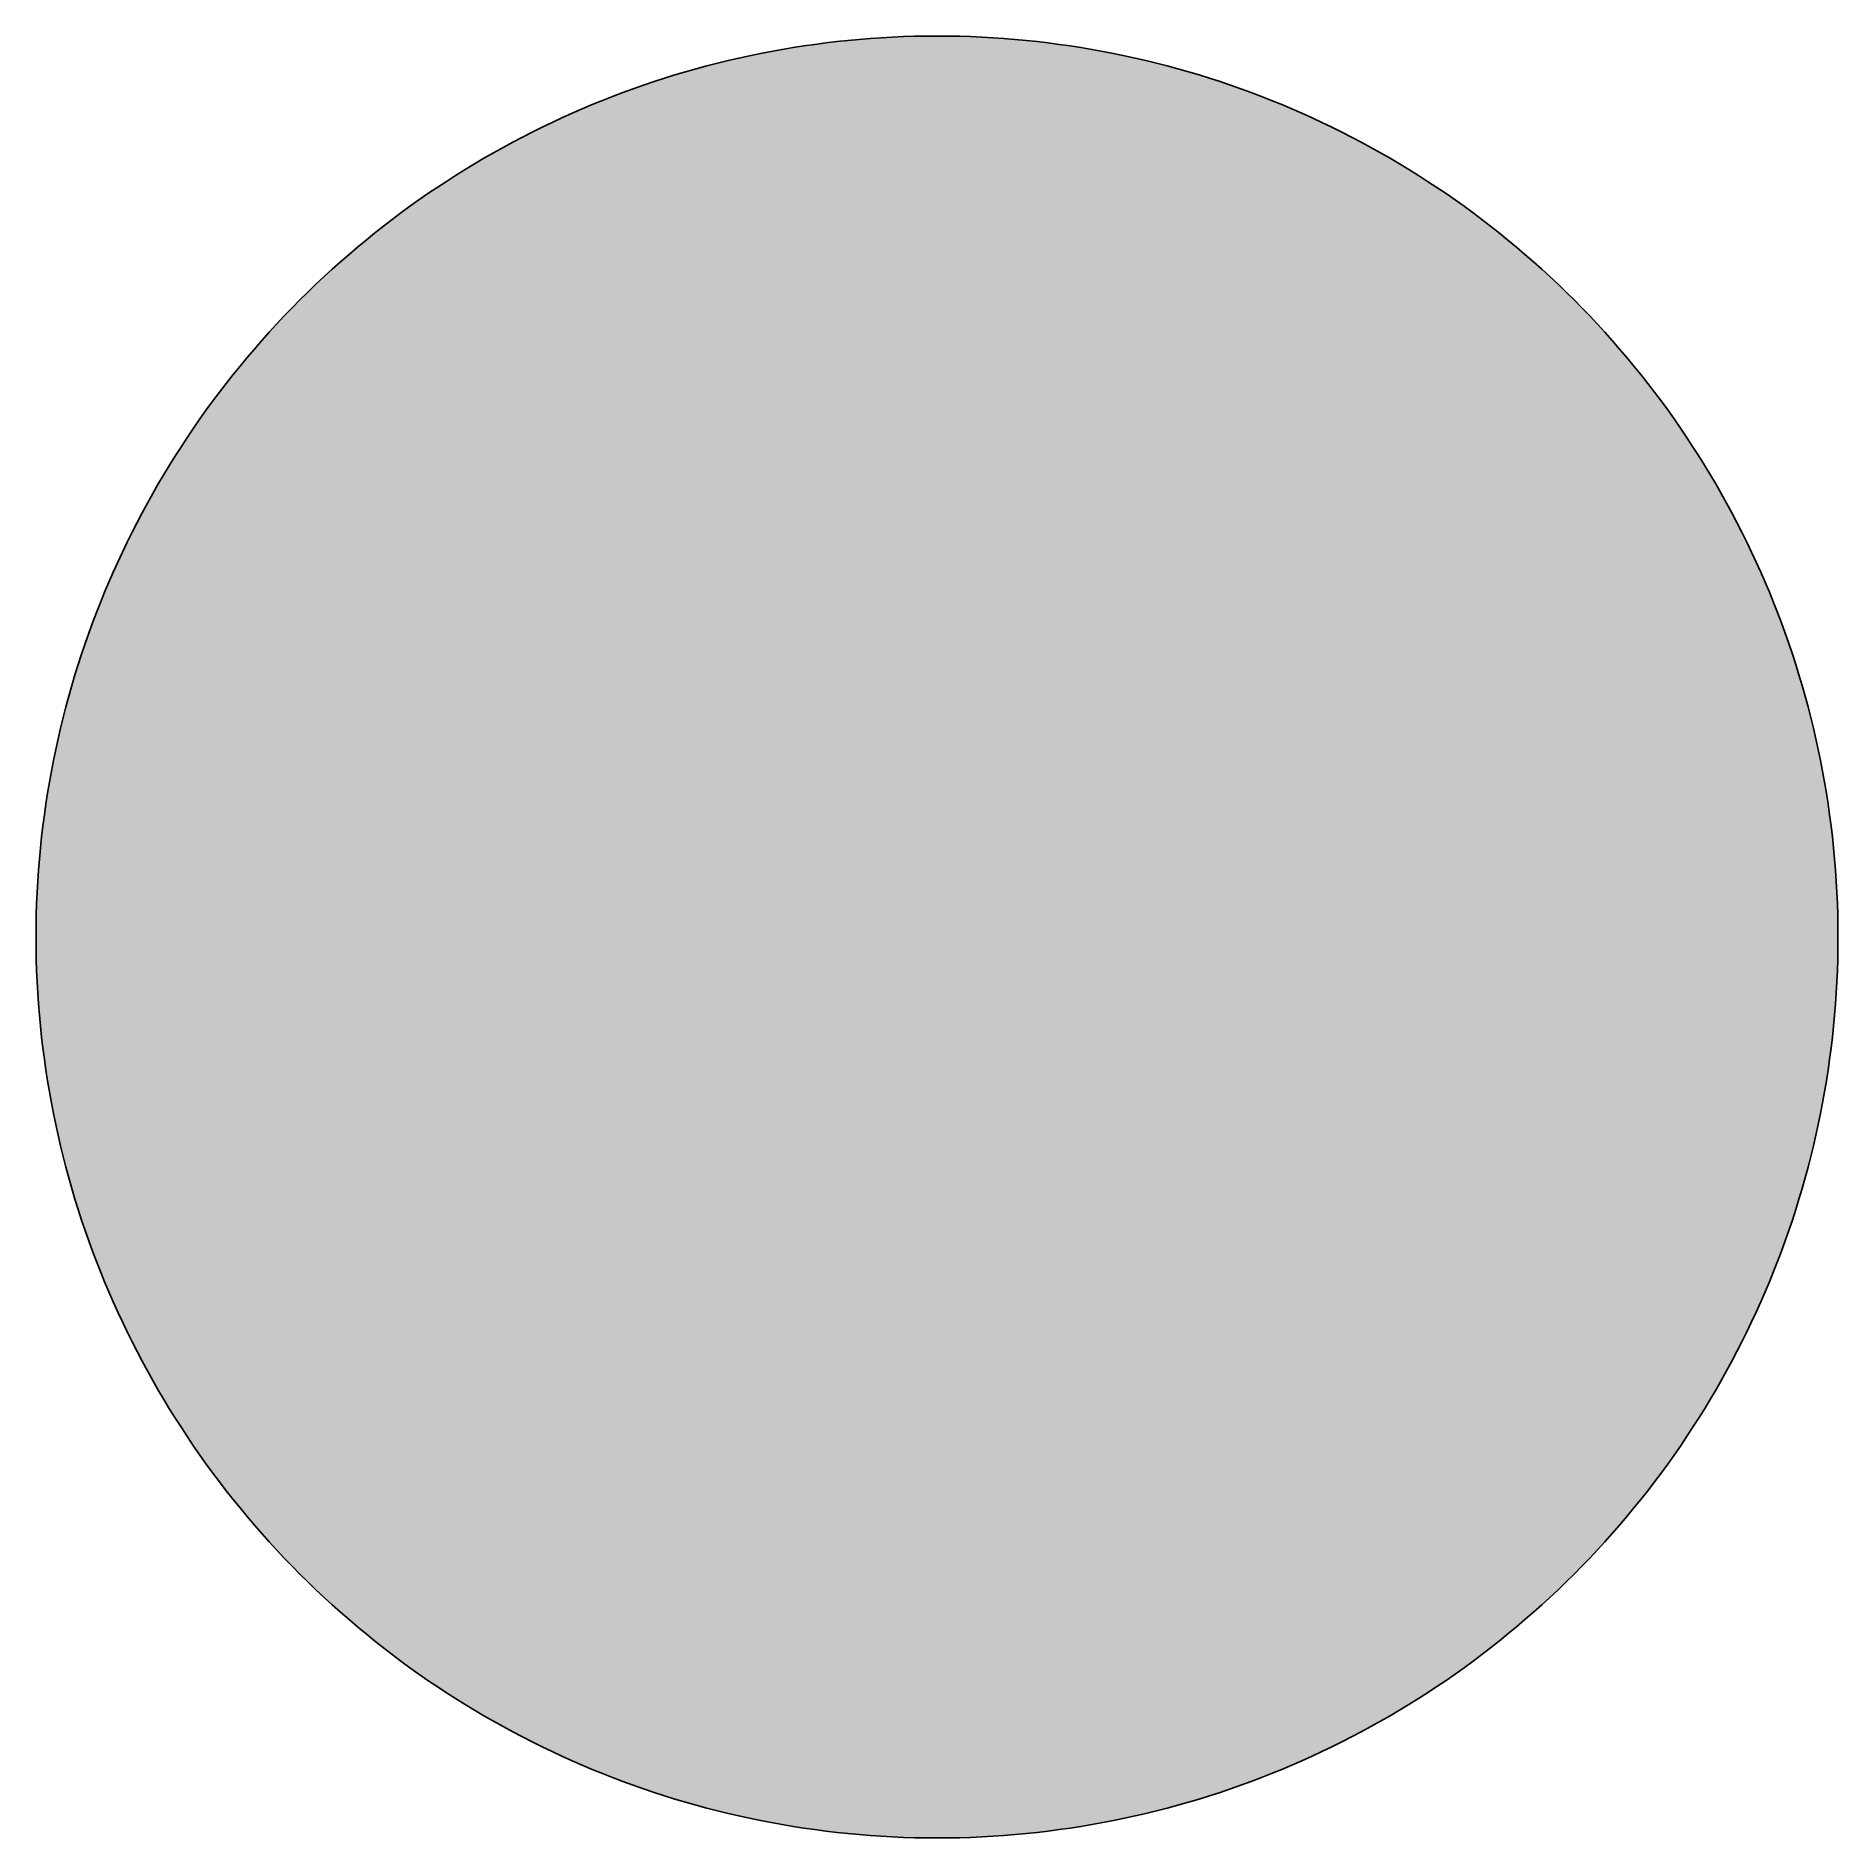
# Model space of a CAD drawing. Header units: millimetres. Extents: x 0 to 212, y 0 to 212.
import ezdxf

# ---------------------------------------------------------------- set-up
doc = ezdxf.new("R2010")
doc.units = ezdxf.units.MM

msp = doc.modelspace()

# ---------------------------------------------------------------- hatches: boundary and pattern name
msp.add_hatch(color=254).paths.add_polyline_path([(211.7189, 105.8869), (211.709, 107.2007), (211.6861, 108.5139), (211.6455, 109.8245), (211.5871, 111.1326), (211.5134, 112.4407), (211.4245, 113.7437), (211.3204, 115.0468), (211.201, 116.3447), (211.0638, 117.6426), (210.9114, 118.9355), (210.7413, 120.2258), (210.5584, 121.5136), (210.3577, 122.7988), (210.1418, 124.079), (209.9107, 125.3566), (209.6643, 126.6292), (209.4027, 127.8992), (209.1258, 129.1641), (208.8337, 130.4239), (208.5264, 131.6812), (208.2038, 132.936), (207.866, 134.1831), (207.5104, 135.4277), (207.1421, 136.6647), (206.7611, 137.8991), (206.3623, 139.1285), (205.9483, 140.3502), (205.5216, 141.5694), (205.0771, 142.781), (204.6199, 143.9901), (204.1474, 145.1915), (203.6623, 146.3853), (203.1619, 147.574), (202.6463, 148.7576), (202.1154, 149.9362), (201.5693, 151.1046), (201.0105, 152.2705), (200.439, 153.4262), (199.8523, 154.5768), (199.2503, 155.7198), (198.6356, 156.8577), (198.0057, 157.9855), (197.3605, 159.1081), (196.7052, 160.2232), (196.0321, 161.3281), (195.3489, 162.4279), (194.6504, 163.5176), (193.9366, 164.6022), (193.2102, 165.6766), (192.471, 166.7434), (191.7167, 167.8), (190.9521, 168.849), (190.1698, 169.8904), (189.3773, 170.9217), (188.5696, 171.9428), (187.7517, 172.9562), (186.9161, 173.9621), (186.0702, 174.9552), (185.2117, 175.9407), (184.338, 176.9161), (183.454, 177.8838), (182.5549, 178.8389), (181.643, 179.7837), (180.721, 180.7185), (179.7837, 181.643), (178.8389, 182.5549), (177.8838, 183.454), (176.9161, 184.338), (175.9407, 185.2117), (174.9552, 186.0702), (173.9621, 186.9161), (172.9562, 187.7492), (171.9428, 188.5696), (170.9217, 189.3773), (169.8904, 190.1698), (168.849, 190.9496), (167.8, 191.7167), (166.7408, 192.471), (165.6766, 193.2102), (164.6022, 193.9366), (163.5176, 194.6504), (162.4279, 195.3489), (161.3281, 196.0321), (160.2232, 196.7052), (159.1081, 197.3631), (157.9855, 198.0057), (156.8577, 198.6356), (155.7198, 199.2503), (154.5768, 199.8523), (153.4262, 200.439), (152.2705, 201.0131), (151.1046, 201.5719), (149.9362, 202.1154), (148.7576, 202.6463), (147.574, 203.1619), (146.3853, 203.6623), (145.1889, 204.15), (143.9875, 204.6199), (142.781, 205.0796), (141.5694, 205.5216), (140.3502, 205.9483), (139.1285, 206.3623), (137.8991, 206.7611), (136.6647, 207.1446), (135.4252, 207.5129), (134.1831, 207.866), (132.9334, 208.2038), (131.6812, 208.5264), (130.4239, 208.8337), (129.1641, 209.1284), (127.8966, 209.4052), (126.6292, 209.6668), (125.3541, 209.9132), (124.0765, 210.1444), (122.7963, 210.3603), (121.5136, 210.5584), (120.2258, 210.7438), (118.9355, 210.9114), (117.6401, 211.0638), (116.3447, 211.201), (115.0468, 211.3229), (113.7437, 211.4271), (112.4382, 211.516), (111.1326, 211.5896), (109.8245, 211.6455), (108.5113, 211.6861), (107.1982, 211.7115), (105.885, 211.7192), (104.5693, 211.7115), (103.2561, 211.6861), (101.9454, 211.6455), (100.6373, 211.5896), (99.3292, 211.516), (98.0262, 211.4271), (96.7232, 211.3229), (95.4253, 211.201), (94.1273, 211.0638), (92.8345, 210.9114), (91.5441, 210.7438), (90.2564, 210.5584), (88.9711, 210.3603), (87.691, 210.1444), (86.4133, 209.9132), (85.1408, 209.6668), (83.8708, 209.4052), (82.6059, 209.1284), (81.346, 208.8337), (80.0887, 208.5264), (78.834, 208.2038), (77.5868, 207.866), (76.3422, 207.5129), (75.1053, 207.1446), (73.8708, 206.7611), (72.6415, 206.3623), (71.4197, 205.9483), (70.2005, 205.5216), (68.9889, 205.0796), (67.7799, 204.6199), (66.5785, 204.15), (65.3847, 203.6623), (64.196, 203.1619), (63.0123, 202.6463), (61.8338, 202.1154), (60.6628, 201.5719), (59.4995, 201.0131), (58.3438, 200.439), (57.1932, 199.8523), (56.0502, 199.2503), (54.9123, 198.6356), (53.7845, 198.0057), (52.6618, 197.3631), (51.5468, 196.7052), (50.4419, 196.0321), (49.342, 195.3489), (48.2524, 194.6504), (47.1678, 193.9366), (46.0934, 193.2102), (45.0266, 192.471), (43.9699, 191.7167), (42.9209, 190.9496), (41.8795, 190.1698), (40.8483, 189.3773), (39.8272, 188.5696), (38.8137, 187.7492), (37.8079, 186.9161), (36.8148, 186.0702), (35.8292, 185.2117), (34.8539, 184.338), (33.8861, 183.454), (32.9311, 182.5549), (31.9862, 181.643), (31.049, 180.7185), (30.1269, 179.7837), (29.2151, 178.8389), (28.3159, 177.8838), (27.432, 176.9161), (26.5582, 175.9407), (25.6997, 174.9552), (24.8539, 173.9621), (24.0208, 172.9562), (23.2004, 171.9428), (22.3926, 170.9217), (21.6002, 169.8904), (20.8204, 168.849), (20.0533, 167.8), (19.2989, 166.7434), (18.5598, 165.6766), (17.8333, 164.6022), (17.1196, 163.5176), (16.4211, 162.4279), (15.7378, 161.3281), (15.0647, 160.2232), (14.4069, 159.1081), (13.7643, 157.9855), (13.1343, 156.8577), (12.5197, 155.7198), (11.9177, 154.5768), (11.3309, 153.4262), (10.7569, 152.2705), (10.1981, 151.1046), (9.6545, 149.9362), (9.1237, 148.7576), (8.6081, 147.574), (8.1077, 146.3853), (7.62, 145.1915), (7.1501, 143.9901), (6.6904, 142.781), (6.2484, 141.5694), (5.8217, 140.3502), (5.4077, 139.1285), (5.0089, 137.8991), (4.6253, 136.6647), (4.257, 135.4277), (3.904, 134.1831), (3.5662, 132.936), (3.2436, 131.6812), (2.9362, 130.4239), (2.6416, 129.1641), (2.3647, 127.8992), (2.1031, 126.6292), (1.8567, 125.3566), (1.6256, 124.079), (1.4097, 122.7988), (1.2116, 121.5136), (1.0262, 120.2258), (0.8585, 118.9355), (0.7061, 117.6426), (0.569, 116.3447), (0.447, 115.0468), (0.3429, 113.7437), (0.254, 112.4407), (0.1803, 111.1326), (0.1245, 109.8245), (0.0838, 108.5139), (0.0584, 107.2007), (0.0508, 105.885), (0.0584, 104.5718), (0.0838, 103.2586), (0.1245, 101.9454), (0.1803, 100.6373), (0.254, 99.3318), (0.3429, 98.0262), (0.447, 96.7232), (0.569, 95.4253), (0.7061, 94.1299), (0.8585, 92.8345), (1.0262, 91.5441), (1.2116, 90.2564), (1.4097, 88.9737), (1.6256, 87.6935), (1.8567, 86.4159), (2.1031, 85.1408), (2.3647, 83.8733), (2.6416, 82.6059), (2.9362, 81.346), (3.2436, 80.0887), (3.5662, 78.8365), (3.904, 77.5868), (4.257, 76.3448), (4.6253, 75.1053), (5.0089, 73.8708), (5.4077, 72.6415), (5.8217, 71.4197), (6.2484, 70.2005), (6.6904, 68.9889), (7.1501, 67.7824), (7.62, 66.581), (8.1077, 65.3847), (8.6081, 64.196), (9.1237, 63.0123), (9.6545, 61.8338), (10.1981, 60.6654), (10.7569, 59.4995), (11.3309, 58.3438), (11.9177, 57.1932), (12.5197, 56.0502), (13.1343, 54.9123), (13.7643, 53.7845), (14.4069, 52.6618), (15.0647, 51.5468), (15.7378, 50.4419), (16.4211, 49.342), (17.1196, 48.2524), (17.8333, 47.1678), (18.5598, 46.0934), (19.2989, 45.0291), (20.0533, 43.9699), (20.8204, 42.9209), (21.6002, 41.8795), (22.3926, 40.8483), (23.2004, 39.8272), (24.0208, 38.8137), (24.8539, 37.8079), (25.6997, 36.8148), (26.5582, 35.8292), (27.432, 34.8539), (28.3159, 33.8861), (29.2151, 32.9311), (30.1269, 31.9862), (31.049, 31.049), (31.9862, 30.1269), (32.9311, 29.2151), (33.8861, 28.3159), (34.8539, 27.432), (35.8292, 26.5582), (36.8148, 25.6997), (37.8079, 24.8539), (38.8137, 24.0182), (39.8272, 23.2004), (40.8483, 22.3926), (41.8795, 21.6002), (42.9209, 20.8178), (43.9699, 20.0533), (45.0266, 19.2989), (46.0934, 18.5598), (47.1678, 17.8333), (48.2524, 17.1196), (49.342, 16.4211), (50.4419, 15.7378), (51.5468, 15.0647), (52.6618, 14.4094), (53.7845, 13.7643), (54.9123, 13.1343), (56.0502, 12.5197), (57.1932, 11.9177), (58.3438, 11.3309), (59.4995, 10.7594), (60.6628, 10.2006), (61.8338, 9.6545), (63.0123, 9.1237), (64.196, 8.6081), (65.3847, 8.1077), (66.5785, 7.6225), (67.7799, 7.1501), (68.9889, 6.6929), (70.2005, 6.2484), (71.4197, 5.8217), (72.6415, 5.4077), (73.8708, 5.0089), (75.1053, 4.6279), (76.3422, 4.2596), (77.5868, 3.904), (78.834, 3.5662), (80.0887, 3.2436), (81.346, 2.9362), (82.6059, 2.6441), (83.8708, 2.3673), (85.1408, 2.1057), (86.4133, 1.8593), (87.691, 1.6281), (88.9711, 1.4122), (90.2564, 1.2116), (91.5441, 1.0287), (92.8345, 0.8585), (94.1273, 0.7061), (95.4253, 0.569), (96.7232, 0.4496), (98.0262, 0.3454), (99.3292, 0.2565), (100.6373, 0.1829), (101.9454, 0.1245), (103.2561, 0.0838), (104.5693, 0.061), (105.885, 0.0533), (107.1982, 0.061), (108.5113, 0.0838), (109.8245, 0.1245), (111.1326, 0.1829), (112.4382, 0.2565), (113.7437, 0.3454), (115.0468, 0.4496), (116.3447, 0.569), (117.6401, 0.7061), (118.9355, 0.8585), (120.2258, 1.0287), (121.5136, 1.2116), (122.7963, 1.4122), (124.0765, 1.6281), (125.3541, 1.8593), (126.6292, 2.1057), (127.8966, 2.3673), (129.1641, 2.6441), (130.4239, 2.9362), (131.6812, 3.2436), (132.9334, 3.5662), (134.1831, 3.904), (135.4252, 4.2596), (136.6647, 4.6279), (137.8991, 5.0089), (139.1285, 5.4077), (140.3502, 5.8217), (141.5694, 6.2484), (142.781, 6.6929), (143.9875, 7.1501), (145.1889, 7.6225), (146.3853, 8.1077), (147.574, 8.6081), (148.7576, 9.1237), (149.9362, 9.6545), (151.1046, 10.2006), (152.2705, 10.7594), (153.4262, 11.3309), (154.5768, 11.9177), (155.7198, 12.5197), (156.8577, 13.1343), (157.9855, 13.7643), (159.1081, 14.4094), (160.2232, 15.0647), (161.3281, 15.7378), (162.4279, 16.4211), (163.5176, 17.1196), (164.6022, 17.8333), (165.6766, 18.5598), (166.7408, 19.2989), (167.8, 20.0533), (168.849, 20.8178), (169.8904, 21.6002), (170.9217, 22.3926), (171.9428, 23.2004), (172.9562, 24.0182), (173.9621, 24.8539), (174.9552, 25.6997), (175.9407, 26.5582), (176.9161, 27.432), (177.8838, 28.3159), (178.8389, 29.2151), (179.7837, 30.1269), (180.721, 31.049), (181.643, 31.9862), (182.5549, 32.9311), (183.454, 33.8861), (184.338, 34.8539), (185.2117, 35.8292), (186.0702, 36.8148), (186.9161, 37.8079), (187.7517, 38.8137), (188.5696, 39.8272), (189.3773, 40.8483), (190.1698, 41.8795), (190.9521, 42.9209), (191.7167, 43.9699), (192.471, 45.0291), (193.2102, 46.0934), (193.9366, 47.1678), (194.6504, 48.2524), (195.3489, 49.342), (196.0321, 50.4419), (196.7052, 51.5468), (197.3605, 52.6618), (198.0057, 53.7845), (198.6356, 54.9123), (199.2503, 56.0502), (199.8523, 57.1932), (200.439, 58.3438), (201.0105, 59.4995), (201.5693, 60.6654), (202.1154, 61.8338), (202.6463, 63.0123), (203.1619, 64.196), (203.6623, 65.3847), (204.1474, 66.581), (204.6199, 67.7824), (205.0771, 68.9889), (205.5216, 70.2005), (205.9483, 71.4197), (206.3623, 72.6415), (206.7611, 73.8708), (207.1421, 75.1053), (207.5104, 76.3448), (207.866, 77.5868), (208.2038, 78.8365), (208.5264, 80.0887), (208.8337, 81.346), (209.1258, 82.6059), (209.4027, 83.8733), (209.6643, 85.1408), (209.9107, 86.4159), (210.1418, 87.6935), (210.3577, 88.9737), (210.5584, 90.2564), (210.7413, 91.5441), (210.9114, 92.8345), (211.0638, 94.1299), (211.201, 95.4253), (211.3204, 96.7232), (211.4245, 98.0262), (211.5134, 99.3318), (211.5871, 100.6373), (211.6455, 101.9454), (211.6861, 103.2586), (211.709, 104.5718), (211.7166, 105.885)])
h = msp.add_hatch(color=22)
edge = h.paths.add_edge_path()
edge.add_line((206.4272, 105.8869), (206.4182, 107.1347))
edge.add_line((206.4182, 107.1347), (206.3953, 108.3818))
edge.add_line((206.3953, 108.3818), (206.3572, 109.6264))
edge.add_line((206.3572, 109.6264), (206.3013, 110.871))
edge.add_line((206.3013, 110.871), (206.2328, 112.1131))
edge.add_line((206.2328, 112.1131), (206.1489, 113.3526))
edge.add_line((206.1489, 113.3526), (206.0499, 114.5896))
edge.add_line((206.0499, 114.5896), (205.933, 115.824))
edge.add_line((205.933, 115.824), (205.8035, 117.0534))
edge.add_line((205.8035, 117.0534), (205.6587, 118.2827))
edge.add_line((205.6587, 118.2827), (205.4987, 119.5095))
edge.add_line((205.4987, 119.5095), (205.3234, 120.7313))
edge.add_line((205.3234, 120.7313), (205.1355, 121.953))
edge.add_line((205.1355, 121.953), (204.9297, 123.1697))
edge.add_line((204.9297, 123.1697), (204.7113, 124.3813))
edge.add_line((204.7113, 124.3813), (204.4776, 125.5928))
edge.add_line((204.4776, 125.5928), (204.2287, 126.7968))
edge.add_line((204.2287, 126.7968), (203.9645, 128.0008))
edge.add_line((203.9645, 128.0008), (203.6877, 129.1971))
edge.add_line((203.6877, 129.1971), (203.393, 130.3934))
edge.add_line((203.393, 130.3934), (203.0882, 131.5822))
edge.add_line((203.0882, 131.5822), (202.7657, 132.7683))
edge.add_line((202.7657, 132.7683), (202.4304, 133.9494))
edge.add_line((202.4304, 133.9494), (202.0799, 135.1255))
edge.add_line((202.0799, 135.1255), (201.7166, 136.2989))
edge.add_line((201.7166, 136.2989), (201.3382, 137.4648))
edge.add_line((201.3382, 137.4648), (200.9445, 138.6281))
edge.add_line((200.9445, 138.6281), (200.5381, 139.7864))
edge.add_line((200.5381, 139.7864), (200.119, 140.937))
edge.add_line((200.119, 140.937), (199.6846, 142.0851))
edge.add_line((199.6846, 142.0851), (199.2351, 143.2255))
edge.add_line((199.2351, 143.2255), (198.7728, 144.3609))
edge.add_line((198.7728, 144.3609), (198.2978, 145.4912))
edge.add_line((198.2978, 145.4912), (197.8076, 146.6139))
edge.add_line((197.8076, 146.6139), (197.3047, 147.734))
edge.add_line((197.3047, 147.734), (196.7865, 148.844))
edge.add_line((196.7865, 148.844), (196.2556, 149.9514))
edge.add_line((196.2556, 149.9514), (195.7121, 151.0513))
edge.add_line((195.7121, 151.0513), (195.1533, 152.1435))
edge.add_line((195.1533, 152.1435), (194.5818, 153.2306))
edge.add_line((194.5818, 153.2306), (193.9976, 154.3101))
edge.add_line((193.9976, 154.3101), (193.4007, 155.382))
edge.add_line((193.4007, 155.382), (192.7885, 156.4462))
edge.add_line((192.7885, 156.4462), (192.1637, 157.5054))
edge.add_line((192.1637, 157.5054), (191.5262, 158.557))
edge.add_line((191.5262, 158.557), (190.8759, 159.6009))
edge.add_line((190.8759, 159.6009), (190.2104, 160.6372))
edge.add_line((190.2104, 160.6372), (189.5348, 161.6659))
edge.add_line((189.5348, 161.6659), (188.8439, 162.687))
edge.add_line((188.8439, 162.687), (188.1429, 163.7005))
edge.add_line((188.1429, 163.7005), (187.4266, 164.7038))
edge.add_line((187.4266, 164.7038), (186.6976, 165.702))
edge.add_line((186.6976, 165.702), (185.9559, 166.69))
edge.add_line((185.9559, 166.69), (185.2041, 167.6705))
edge.add_line((185.2041, 167.6705), (184.437, 168.6408))
edge.add_line((184.437, 168.6408), (183.6572, 169.6034))
edge.add_line((183.6572, 169.6034), (182.8673, 170.5585))
edge.add_line((182.8673, 170.5585), (182.0621, 171.5033))
edge.add_line((182.0621, 171.5033), (181.2468, 172.4381))
edge.add_line((181.2468, 172.4381), (180.4162, 173.3652))
edge.add_line((180.4162, 173.3652), (179.5755, 174.2846))
edge.add_line((179.5755, 174.2846), (178.722, 175.1914))
edge.add_line((178.722, 175.1914), (177.8559, 176.0906))
edge.add_line((177.8559, 176.0906), (176.9796, 176.9796))
edge.add_line((176.9796, 176.9796), (176.0906, 177.8559))
edge.add_line((176.0906, 177.8559), (175.1914, 178.722))
edge.add_line((175.1914, 178.722), (174.2846, 179.5755))
edge.add_line((174.2846, 179.5755), (173.3652, 180.4162))
edge.add_line((173.3652, 180.4162), (172.4381, 181.2442))
edge.add_line((172.4381, 181.2442), (171.5033, 182.0621))
edge.add_line((171.5033, 182.0621), (170.5585, 182.8648))
edge.add_line((170.5585, 182.8648), (169.6034, 183.6572))
edge.add_line((169.6034, 183.6572), (168.6408, 184.437))
edge.add_line((168.6408, 184.437), (167.6705, 185.2041))
edge.add_line((167.6705, 185.2041), (166.69, 185.9559))
edge.add_line((166.69, 185.9559), (165.702, 186.6976))
edge.add_line((165.702, 186.6976), (164.7038, 187.4266))
edge.add_line((164.7038, 187.4266), (163.7005, 188.1429))
edge.add_line((163.7005, 188.1429), (162.687, 188.8439))
edge.add_line((162.687, 188.8439), (161.6659, 189.5348))
edge.add_line((161.6659, 189.5348), (160.6372, 190.2104))
edge.add_line((160.6372, 190.2104), (159.6009, 190.8759))
edge.add_line((159.6009, 190.8759), (158.557, 191.5262))
edge.add_line((158.557, 191.5262), (157.5054, 192.1637))
edge.add_line((157.5054, 192.1637), (156.4462, 192.7885))
edge.add_line((156.4462, 192.7885), (155.382, 193.4007))
edge.add_line((155.382, 193.4007), (154.3075, 193.9976))
edge.add_line((154.3075, 193.9976), (153.228, 194.5818))
edge.add_line((153.228, 194.5818), (152.1435, 195.1533))
edge.add_line((152.1435, 195.1533), (151.0487, 195.7121))
edge.add_line((151.0487, 195.7121), (149.9514, 196.2556))
edge.add_line((149.9514, 196.2556), (148.844, 196.7865))
edge.add_line((148.844, 196.7865), (147.734, 197.3047))
edge.add_line((147.734, 197.3047), (146.6139, 197.8076))
edge.add_line((146.6139, 197.8076), (145.4912, 198.2978))
edge.add_line((145.4912, 198.2978), (144.3609, 198.7728))
edge.add_line((144.3609, 198.7728), (143.2255, 199.2351))
edge.add_line((143.2255, 199.2351), (142.0825, 199.6846))
edge.add_line((142.0825, 199.6846), (140.937, 200.119))
edge.add_line((140.937, 200.119), (139.7838, 200.5406))
edge.add_line((139.7838, 200.5406), (138.6281, 200.947))
edge.add_line((138.6281, 200.947), (137.4648, 201.3382))
edge.add_line((137.4648, 201.3382), (136.2989, 201.7166))
edge.add_line((136.2989, 201.7166), (135.1255, 202.0824))
edge.add_line((135.1255, 202.0824), (133.9494, 202.4304))
edge.add_line((133.9494, 202.4304), (132.7683, 202.7657))
edge.add_line((132.7683, 202.7657), (131.5822, 203.0882))
edge.add_line((131.5822, 203.0882), (130.3909, 203.3956))
edge.add_line((130.3909, 203.3956), (129.1971, 203.6877))
edge.add_line((129.1971, 203.6877), (127.9982, 203.9645))
edge.add_line((127.9982, 203.9645), (126.7968, 204.2287))
edge.add_line((126.7968, 204.2287), (125.5903, 204.4776))
edge.add_line((125.5903, 204.4776), (124.3813, 204.7113))
edge.add_line((124.3813, 204.7113), (123.1671, 204.9323))
edge.add_line((123.1671, 204.9323), (121.9505, 205.1355))
edge.add_line((121.9505, 205.1355), (120.7313, 205.326))
edge.add_line((120.7313, 205.326), (119.5095, 205.5012))
edge.add_line((119.5095, 205.5012), (118.2827, 205.6613))
edge.add_line((118.2827, 205.6613), (117.0534, 205.806))
edge.add_line((117.0534, 205.806), (115.8215, 205.9356))
edge.add_line((115.8215, 205.9356), (114.587, 206.0499))
edge.add_line((114.587, 206.0499), (113.35, 206.1489))
edge.add_line((113.35, 206.1489), (112.1105, 206.2353))
edge.add_line((112.1105, 206.2353), (110.871, 206.3039))
edge.add_line((110.871, 206.3039), (109.6264, 206.3572))
edge.add_line((109.6264, 206.3572), (108.3818, 206.3953))
edge.add_line((108.3818, 206.3953), (107.1347, 206.4207))
edge.add_line((107.1347, 206.4207), (105.885, 206.4283))
edge.add_line((105.885, 206.4283), (104.6353, 206.4207))
edge.add_line((104.6353, 206.4207), (103.3882, 206.3953))
edge.add_line((103.3882, 206.3953), (102.1436, 206.3572))
edge.add_line((102.1436, 206.3572), (100.899, 206.3039))
edge.add_line((100.899, 206.3039), (99.6569, 206.2353))
edge.add_line((99.6569, 206.2353), (98.4174, 206.1489))
edge.add_line((98.4174, 206.1489), (97.1804, 206.0499))
edge.add_line((97.1804, 206.0499), (95.946, 205.9356))
edge.add_line((95.946, 205.9356), (94.7166, 205.806))
edge.add_line((94.7166, 205.806), (93.4872, 205.6613))
edge.add_line((93.4872, 205.6613), (92.2604, 205.5012))
edge.add_line((92.2604, 205.5012), (91.0387, 205.326))
edge.add_line((91.0387, 205.326), (89.8169, 205.1355))
edge.add_line((89.8169, 205.1355), (88.6003, 204.9323))
edge.add_line((88.6003, 204.9323), (87.3887, 204.7113))
edge.add_line((87.3887, 204.7113), (86.1771, 204.4776))
edge.add_line((86.1771, 204.4776), (84.9732, 204.2287))
edge.add_line((84.9732, 204.2287), (83.7692, 203.9645))
edge.add_line((83.7692, 203.9645), (82.5729, 203.6877))
edge.add_line((82.5729, 203.6877), (81.3765, 203.3956))
edge.add_line((81.3765, 203.3956), (80.1878, 203.0882))
edge.add_line((80.1878, 203.0882), (79.0016, 202.7657))
edge.add_line((79.0016, 202.7657), (77.8205, 202.4304))
edge.add_line((77.8205, 202.4304), (76.6445, 202.0824))
edge.add_line((76.6445, 202.0824), (75.471, 201.7166))
edge.add_line((75.471, 201.7166), (74.3052, 201.3382))
edge.add_line((74.3052, 201.3382), (73.1418, 200.947))
edge.add_line((73.1418, 200.947), (71.9836, 200.5406))
edge.add_line((71.9836, 200.5406), (70.833, 200.119))
edge.add_line((70.833, 200.119), (69.6849, 199.6846))
edge.add_line((69.6849, 199.6846), (68.5444, 199.2351))
edge.add_line((68.5444, 199.2351), (67.4091, 198.7728))
edge.add_line((67.4091, 198.7728), (66.2788, 198.2978))
edge.add_line((66.2788, 198.2978), (65.1561, 197.8076))
edge.add_line((65.1561, 197.8076), (64.0359, 197.3047))
edge.add_line((64.0359, 197.3047), (62.926, 196.7865))
edge.add_line((62.926, 196.7865), (61.8185, 196.2556))
edge.add_line((61.8185, 196.2556), (60.7187, 195.7121))
edge.add_line((60.7187, 195.7121), (59.6265, 195.1533))
edge.add_line((59.6265, 195.1533), (58.5394, 194.5818))
edge.add_line((58.5394, 194.5818), (57.4599, 193.9976))
edge.add_line((57.4599, 193.9976), (56.388, 193.4007))
edge.add_line((56.388, 193.4007), (55.3237, 192.7885))
edge.add_line((55.3237, 192.7885), (54.2646, 192.1637))
edge.add_line((54.2646, 192.1637), (53.213, 191.5262))
edge.add_line((53.213, 191.5262), (52.1691, 190.8759))
edge.add_line((52.1691, 190.8759), (51.1327, 190.2104))
edge.add_line((51.1327, 190.2104), (50.104, 189.5348))
edge.add_line((50.104, 189.5348), (49.083, 188.8439))
edge.add_line((49.083, 188.8439), (48.0695, 188.1429))
edge.add_line((48.0695, 188.1429), (47.0662, 187.4266))
edge.add_line((47.0662, 187.4266), (46.068, 186.6976))
edge.add_line((46.068, 186.6976), (45.0799, 185.9559))
edge.add_line((45.0799, 185.9559), (44.0995, 185.2041))
edge.add_line((44.0995, 185.2041), (43.1292, 184.437))
edge.add_line((43.1292, 184.437), (42.1665, 183.6572))
edge.add_line((42.1665, 183.6572), (41.2115, 182.8648))
edge.add_line((41.2115, 182.8648), (40.2666, 182.0621))
edge.add_line((40.2666, 182.0621), (39.3319, 181.2442))
edge.add_line((39.3319, 181.2442), (38.4048, 180.4162))
edge.add_line((38.4048, 180.4162), (37.4853, 179.5755))
edge.add_line((37.4853, 179.5755), (36.5785, 178.722))
edge.add_line((36.5785, 178.722), (35.6794, 177.8559))
edge.add_line((35.6794, 177.8559), (34.7904, 176.9796))
edge.add_line((34.7904, 176.9796), (33.9141, 176.0906))
edge.add_line((33.9141, 176.0906), (33.0479, 175.1914))
edge.add_line((33.0479, 175.1914), (32.1945, 174.2846))
edge.add_line((32.1945, 174.2846), (31.3538, 173.3652))
edge.add_line((31.3538, 173.3652), (30.5257, 172.4381))
edge.add_line((30.5257, 172.4381), (29.7078, 171.5033))
edge.add_line((29.7078, 171.5033), (28.9052, 170.5585))
edge.add_line((28.9052, 170.5585), (28.1127, 169.6034))
edge.add_line((28.1127, 169.6034), (27.3329, 168.6408))
edge.add_line((27.3329, 168.6408), (26.5659, 167.6705))
edge.add_line((26.5659, 167.6705), (25.814, 166.69))
edge.add_line((25.814, 166.69), (25.0723, 165.702))
edge.add_line((25.0723, 165.702), (24.3434, 164.7038))
edge.add_line((24.3434, 164.7038), (23.6271, 163.7005))
edge.add_line((23.6271, 163.7005), (22.926, 162.687))
edge.add_line((22.926, 162.687), (22.2352, 161.6659))
edge.add_line((22.2352, 161.6659), (21.5595, 160.6372))
edge.add_line((21.5595, 160.6372), (20.894, 159.6009))
edge.add_line((20.894, 159.6009), (20.2438, 158.557))
edge.add_line((20.2438, 158.557), (19.6063, 157.5054))
edge.add_line((19.6063, 157.5054), (18.9814, 156.4462))
edge.add_line((18.9814, 156.4462), (18.3693, 155.382))
edge.add_line((18.3693, 155.382), (17.7724, 154.3101))
edge.add_line((17.7724, 154.3101), (17.1882, 153.2306))
edge.add_line((17.1882, 153.2306), (16.6167, 152.1435))
edge.add_line((16.6167, 152.1435), (16.0579, 151.0513))
edge.add_line((16.0579, 151.0513), (15.5143, 149.9514))
edge.add_line((15.5143, 149.9514), (14.9835, 148.844))
edge.add_line((14.9835, 148.844), (14.4653, 147.734))
edge.add_line((14.4653, 147.734), (13.9624, 146.6139))
edge.add_line((13.9624, 146.6139), (13.4722, 145.4912))
edge.add_line((13.4722, 145.4912), (12.9972, 144.3609))
edge.add_line((12.9972, 144.3609), (12.5349, 143.2255))
edge.add_line((12.5349, 143.2255), (12.0853, 142.0851))
edge.add_line((12.0853, 142.0851), (11.651, 140.937))
edge.add_line((11.651, 140.937), (11.2293, 139.7864))
edge.add_line((11.2293, 139.7864), (10.8229, 138.6281))
edge.add_line((10.8229, 138.6281), (10.4318, 137.4648))
edge.add_line((10.4318, 137.4648), (10.0533, 136.2989))
edge.add_line((10.0533, 136.2989), (9.6876, 135.1255))
edge.add_line((9.6876, 135.1255), (9.3396, 133.9494))
edge.add_line((9.3396, 133.9494), (9.0043, 132.7683))
edge.add_line((9.0043, 132.7683), (8.6817, 131.5822))
edge.add_line((8.6817, 131.5822), (8.3744, 130.3934))
edge.add_line((8.3744, 130.3934), (8.0823, 129.1971))
edge.add_line((8.0823, 129.1971), (7.8054, 128.0008))
edge.add_line((7.8054, 128.0008), (7.5413, 126.7968))
edge.add_line((7.5413, 126.7968), (7.2923, 125.5928))
edge.add_line((7.2923, 125.5928), (7.0587, 124.3813))
edge.add_line((7.0587, 124.3813), (6.8377, 123.1697))
edge.add_line((6.8377, 123.1697), (6.6345, 121.953))
edge.add_line((6.6345, 121.953), (6.444, 120.7313))
edge.add_line((6.444, 120.7313), (6.2687, 119.5095))
edge.add_line((6.2687, 119.5095), (6.1087, 118.2827))
edge.add_line((6.1087, 118.2827), (5.9639, 117.0534))
edge.add_line((5.9639, 117.0534), (5.8344, 115.824))
edge.add_line((5.8344, 115.824), (5.7201, 114.5896))
edge.add_line((5.7201, 114.5896), (5.621, 113.3526))
edge.add_line((5.621, 113.3526), (5.5347, 112.1131))
edge.add_line((5.5347, 112.1131), (5.4661, 110.871))
edge.add_line((5.4661, 110.871), (5.4127, 109.6264))
edge.add_line((5.4127, 109.6264), (5.3746, 108.3818))
edge.add_line((5.3746, 108.3818), (5.3492, 107.1347))
edge.add_line((5.3492, 107.1347), (5.3416, 105.885))
edge.add_line((5.3416, 105.885), (5.3492, 104.6353))
edge.add_line((5.3492, 104.6353), (5.3746, 103.3882))
edge.add_line((5.3746, 103.3882), (5.4127, 102.1436))
edge.add_line((5.4127, 102.1436), (5.4661, 100.899))
edge.add_line((5.4661, 100.899), (5.5347, 99.6594))
edge.add_line((5.5347, 99.6594), (5.621, 98.4199))
edge.add_line((5.621, 98.4199), (5.7201, 97.1829))
edge.add_line((5.7201, 97.1829), (5.8344, 95.9485))
edge.add_line((5.8344, 95.9485), (5.9639, 94.7166))
edge.add_line((5.9639, 94.7166), (6.1087, 93.4872))
edge.add_line((6.1087, 93.4872), (6.2687, 92.2604))
edge.add_line((6.2687, 92.2604), (6.444, 91.0387))
edge.add_line((6.444, 91.0387), (6.6345, 89.8195))
edge.add_line((6.6345, 89.8195), (6.8377, 88.6028))
edge.add_line((6.8377, 88.6028), (7.0587, 87.3887))
edge.add_line((7.0587, 87.3887), (7.2923, 86.1797))
edge.add_line((7.2923, 86.1797), (7.5413, 84.9732))
edge.add_line((7.5413, 84.9732), (7.8054, 83.7717))
edge.add_line((7.8054, 83.7717), (8.0823, 82.5729))
edge.add_line((8.0823, 82.5729), (8.3744, 81.3791))
edge.add_line((8.3744, 81.3791), (8.6817, 80.1878))
edge.add_line((8.6817, 80.1878), (9.0043, 79.0016))
edge.add_line((9.0043, 79.0016), (9.3396, 77.8205))
edge.add_line((9.3396, 77.8205), (9.6876, 76.6445))
edge.add_line((9.6876, 76.6445), (10.0533, 75.471))
edge.add_line((10.0533, 75.471), (10.4318, 74.3052))
edge.add_line((10.4318, 74.3052), (10.8229, 73.1418))
edge.add_line((10.8229, 73.1418), (11.2293, 71.9861))
edge.add_line((11.2293, 71.9861), (11.651, 70.833))
edge.add_line((11.651, 70.833), (12.0853, 69.6874))
edge.add_line((12.0853, 69.6874), (12.5349, 68.5444))
edge.add_line((12.5349, 68.5444), (12.9972, 67.4091))
edge.add_line((12.9972, 67.4091), (13.4722, 66.2788))
edge.add_line((13.4722, 66.2788), (13.9624, 65.1561))
edge.add_line((13.9624, 65.1561), (14.4653, 64.0359))
edge.add_line((14.4653, 64.0359), (14.9835, 62.926))
edge.add_line((14.9835, 62.926), (15.5143, 61.8185))
edge.add_line((15.5143, 61.8185), (16.0579, 60.7212))
edge.add_line((16.0579, 60.7212), (16.6167, 59.6265))
edge.add_line((16.6167, 59.6265), (17.1882, 58.5419))
edge.add_line((17.1882, 58.5419), (17.7724, 57.4624))
edge.add_line((17.7724, 57.4624), (18.3693, 56.388))
edge.add_line((18.3693, 56.388), (18.9814, 55.3237))
edge.add_line((18.9814, 55.3237), (19.6063, 54.2646))
edge.add_line((19.6063, 54.2646), (20.2438, 53.213))
edge.add_line((20.2438, 53.213), (20.894, 52.1691))
edge.add_line((20.894, 52.1691), (21.5595, 51.1327))
edge.add_line((21.5595, 51.1327), (22.2352, 50.104))
edge.add_line((22.2352, 50.104), (22.926, 49.083))
edge.add_line((22.926, 49.083), (23.6271, 48.0695))
edge.add_line((23.6271, 48.0695), (24.3434, 47.0662))
edge.add_line((24.3434, 47.0662), (25.0723, 46.068))
edge.add_line((25.0723, 46.068), (25.814, 45.0799))
edge.add_line((25.814, 45.0799), (26.5659, 44.0995))
edge.add_line((26.5659, 44.0995), (27.3329, 43.1292))
edge.add_line((27.3329, 43.1292), (28.1127, 42.1665))
edge.add_line((28.1127, 42.1665), (28.9052, 41.2115))
edge.add_line((28.9052, 41.2115), (29.7078, 40.2666))
edge.add_line((29.7078, 40.2666), (30.5257, 39.3319))
edge.add_line((30.5257, 39.3319), (31.3538, 38.4048))
edge.add_line((31.3538, 38.4048), (32.1945, 37.4853))
edge.add_line((32.1945, 37.4853), (33.0479, 36.5785))
edge.add_line((33.0479, 36.5785), (33.9141, 35.6794))
edge.add_line((33.9141, 35.6794), (34.7904, 34.7904))
edge.add_line((34.7904, 34.7904), (35.6794, 33.9141))
edge.add_line((35.6794, 33.9141), (36.5785, 33.0479))
edge.add_line((36.5785, 33.0479), (37.4853, 32.1945))
edge.add_line((37.4853, 32.1945), (38.4048, 31.3538))
edge.add_line((38.4048, 31.3538), (39.3319, 30.5232))
edge.add_line((39.3319, 30.5232), (40.2666, 29.7078))
edge.add_line((40.2666, 29.7078), (41.2115, 28.9027))
edge.add_line((41.2115, 28.9027), (42.1665, 28.1127))
edge.add_line((42.1665, 28.1127), (43.1292, 27.3329))
edge.add_line((43.1292, 27.3329), (44.0995, 26.5659))
edge.add_line((44.0995, 26.5659), (45.0799, 25.814))
edge.add_line((45.0799, 25.814), (46.068, 25.0723))
edge.add_line((46.068, 25.0723), (47.0662, 24.3434))
edge.add_line((47.0662, 24.3434), (48.0695, 23.6271))
edge.add_line((48.0695, 23.6271), (49.083, 22.926))
edge.add_line((49.083, 22.926), (50.104, 22.2352))
edge.add_line((50.104, 22.2352), (51.1327, 21.5595))
edge.add_line((51.1327, 21.5595), (52.1691, 20.894))
edge.add_line((52.1691, 20.894), (53.213, 20.2438))
edge.add_line((53.213, 20.2438), (54.2646, 19.6063))
edge.add_line((54.2646, 19.6063), (55.3237, 18.9814))
edge.add_line((55.3237, 18.9814), (56.388, 18.3693))
edge.add_line((56.388, 18.3693), (57.4599, 17.7724))
edge.add_line((57.4599, 17.7724), (58.5394, 17.1882))
edge.add_line((58.5394, 17.1882), (59.6265, 16.6167))
edge.add_line((59.6265, 16.6167), (60.7187, 16.0579))
edge.add_line((60.7187, 16.0579), (61.8185, 15.5143))
edge.add_line((61.8185, 15.5143), (62.926, 14.9835))
edge.add_line((62.926, 14.9835), (64.0359, 14.4653))
edge.add_line((64.0359, 14.4653), (65.1561, 13.9624))
edge.add_line((65.1561, 13.9624), (66.2788, 13.4722))
edge.add_line((66.2788, 13.4722), (67.4091, 12.9972))
edge.add_line((67.4091, 12.9972), (68.5444, 12.5349))
edge.add_line((68.5444, 12.5349), (69.6849, 12.0853))
edge.add_line((69.6849, 12.0853), (70.833, 11.651))
edge.add_line((70.833, 11.651), (71.9836, 11.2319))
edge.add_line((71.9836, 11.2319), (73.1418, 10.8255))
edge.add_line((73.1418, 10.8255), (74.3052, 10.4318))
edge.add_line((74.3052, 10.4318), (75.471, 10.0533))
edge.add_line((75.471, 10.0533), (76.6445, 9.6901))
edge.add_line((76.6445, 9.6901), (77.8205, 9.3396))
edge.add_line((77.8205, 9.3396), (79.0016, 9.0043))
edge.add_line((79.0016, 9.0043), (80.1878, 8.6817))
edge.add_line((80.1878, 8.6817), (81.3765, 8.3769))
edge.add_line((81.3765, 8.3769), (82.5729, 8.0823))
edge.add_line((82.5729, 8.0823), (83.7692, 7.8054))
edge.add_line((83.7692, 7.8054), (84.9732, 7.5413))
edge.add_line((84.9732, 7.5413), (86.1771, 7.2923))
edge.add_line((86.1771, 7.2923), (87.3887, 7.0587))
edge.add_line((87.3887, 7.0587), (88.6003, 6.8402))
edge.add_line((88.6003, 6.8402), (89.8169, 6.6345))
edge.add_line((89.8169, 6.6345), (91.0387, 6.4465))
edge.add_line((91.0387, 6.4465), (92.2604, 6.2713))
edge.add_line((92.2604, 6.2713), (93.4872, 6.1112))
edge.add_line((93.4872, 6.1112), (94.7166, 5.9665))
edge.add_line((94.7166, 5.9665), (95.946, 5.8369))
edge.add_line((95.946, 5.8369), (97.1804, 5.7201))
edge.add_line((97.1804, 5.7201), (98.4174, 5.621))
edge.add_line((98.4174, 5.621), (99.6569, 5.5372))
edge.add_line((99.6569, 5.5372), (100.899, 5.4686))
edge.add_line((100.899, 5.4686), (102.1436, 5.4127))
edge.add_line((102.1436, 5.4127), (103.3882, 5.3746))
edge.add_line((103.3882, 5.3746), (104.6353, 5.3518))
edge.add_line((104.6353, 5.3518), (105.885, 5.3442))
edge.add_line((105.885, 5.3442), (107.1347, 5.3518))
edge.add_line((107.1347, 5.3518), (108.3818, 5.3746))
edge.add_line((108.3818, 5.3746), (109.6264, 5.4127))
edge.add_line((109.6264, 5.4127), (110.871, 5.4686))
edge.add_line((110.871, 5.4686), (112.1105, 5.5372))
edge.add_line((112.1105, 5.5372), (113.35, 5.621))
edge.add_line((113.35, 5.621), (114.587, 5.7201))
edge.add_line((114.587, 5.7201), (115.8215, 5.8369))
edge.add_line((115.8215, 5.8369), (117.0534, 5.9665))
edge.add_line((117.0534, 5.9665), (118.2827, 6.1112))
edge.add_line((118.2827, 6.1112), (119.5095, 6.2713))
edge.add_line((119.5095, 6.2713), (120.7313, 6.4465))
edge.add_line((120.7313, 6.4465), (121.9505, 6.6345))
edge.add_line((121.9505, 6.6345), (123.1671, 6.8402))
edge.add_line((123.1671, 6.8402), (124.3813, 7.0587))
edge.add_line((124.3813, 7.0587), (125.5903, 7.2923))
edge.add_line((125.5903, 7.2923), (126.7968, 7.5413))
edge.add_line((126.7968, 7.5413), (127.9982, 7.8054))
edge.add_line((127.9982, 7.8054), (129.1971, 8.0823))
edge.add_line((129.1971, 8.0823), (130.3909, 8.3769))
edge.add_line((130.3909, 8.3769), (131.5822, 8.6817))
edge.add_line((131.5822, 8.6817), (132.7683, 9.0043))
edge.add_line((132.7683, 9.0043), (133.9494, 9.3396))
edge.add_line((133.9494, 9.3396), (135.1255, 9.6901))
edge.add_line((135.1255, 9.6901), (136.2989, 10.0533))
edge.add_line((136.2989, 10.0533), (137.4648, 10.4318))
edge.add_line((137.4648, 10.4318), (138.6281, 10.8255))
edge.add_line((138.6281, 10.8255), (139.7838, 11.2319))
edge.add_line((139.7838, 11.2319), (140.937, 11.651))
edge.add_line((140.937, 11.651), (142.0825, 12.0853))
edge.add_line((142.0825, 12.0853), (143.2255, 12.5349))
edge.add_line((143.2255, 12.5349), (144.3609, 12.9972))
edge.add_line((144.3609, 12.9972), (145.4912, 13.4722))
edge.add_line((145.4912, 13.4722), (146.6139, 13.9624))
edge.add_line((146.6139, 13.9624), (147.734, 14.4653))
edge.add_line((147.734, 14.4653), (148.844, 14.9835))
edge.add_line((148.844, 14.9835), (149.9514, 15.5143))
edge.add_line((149.9514, 15.5143), (151.0487, 16.0579))
edge.add_line((151.0487, 16.0579), (152.1435, 16.6167))
edge.add_line((152.1435, 16.6167), (153.228, 17.1882))
edge.add_line((153.228, 17.1882), (154.3075, 17.7724))
edge.add_line((154.3075, 17.7724), (155.382, 18.3693))
edge.add_line((155.382, 18.3693), (156.4462, 18.9814))
edge.add_line((156.4462, 18.9814), (157.5054, 19.6063))
edge.add_line((157.5054, 19.6063), (158.557, 20.2438))
edge.add_line((158.557, 20.2438), (159.6009, 20.894))
edge.add_line((159.6009, 20.894), (160.6372, 21.5595))
edge.add_line((160.6372, 21.5595), (161.6659, 22.2352))
edge.add_line((161.6659, 22.2352), (162.687, 22.926))
edge.add_line((162.687, 22.926), (163.7005, 23.6271))
edge.add_line((163.7005, 23.6271), (164.7038, 24.3434))
edge.add_line((164.7038, 24.3434), (165.702, 25.0723))
edge.add_line((165.702, 25.0723), (166.69, 25.814))
edge.add_line((166.69, 25.814), (167.6705, 26.5659))
edge.add_line((167.6705, 26.5659), (168.6408, 27.3329))
edge.add_line((168.6408, 27.3329), (169.6034, 28.1127))
edge.add_line((169.6034, 28.1127), (170.5585, 28.9027))
edge.add_line((170.5585, 28.9027), (171.5033, 29.7078))
edge.add_line((171.5033, 29.7078), (172.4381, 30.5232))
edge.add_line((172.4381, 30.5232), (173.3652, 31.3538))
edge.add_line((173.3652, 31.3538), (174.2846, 32.1945))
edge.add_line((174.2846, 32.1945), (175.1914, 33.0479))
edge.add_line((175.1914, 33.0479), (176.0906, 33.9141))
edge.add_line((176.0906, 33.9141), (176.9796, 34.7904))
edge.add_line((176.9796, 34.7904), (177.8559, 35.6794))
edge.add_line((177.8559, 35.6794), (178.722, 36.5785))
edge.add_line((178.722, 36.5785), (179.5755, 37.4853))
edge.add_line((179.5755, 37.4853), (180.4162, 38.4048))
edge.add_line((180.4162, 38.4048), (181.2468, 39.3319))
edge.add_line((181.2468, 39.3319), (182.0621, 40.2666))
edge.add_line((182.0621, 40.2666), (182.8673, 41.2115))
edge.add_line((182.8673, 41.2115), (183.6572, 42.1665))
edge.add_line((183.6572, 42.1665), (184.437, 43.1292))
edge.add_line((184.437, 43.1292), (185.2041, 44.0995))
edge.add_line((185.2041, 44.0995), (185.9559, 45.0799))
edge.add_line((185.9559, 45.0799), (186.6976, 46.068))
edge.add_line((186.6976, 46.068), (187.4266, 47.0662))
edge.add_line((187.4266, 47.0662), (188.1429, 48.0695))
edge.add_line((188.1429, 48.0695), (188.8439, 49.083))
edge.add_line((188.8439, 49.083), (189.5348, 50.104))
edge.add_line((189.5348, 50.104), (190.2104, 51.1327))
edge.add_line((190.2104, 51.1327), (190.8759, 52.1691))
edge.add_line((190.8759, 52.1691), (191.5262, 53.213))
edge.add_line((191.5262, 53.213), (192.1637, 54.2646))
edge.add_line((192.1637, 54.2646), (192.7885, 55.3237))
edge.add_line((192.7885, 55.3237), (193.4007, 56.388))
edge.add_line((193.4007, 56.388), (193.9976, 57.4624))
edge.add_line((193.9976, 57.4624), (194.5818, 58.5419))
edge.add_line((194.5818, 58.5419), (195.1533, 59.6265))
edge.add_line((195.1533, 59.6265), (195.7121, 60.7212))
edge.add_line((195.7121, 60.7212), (196.2556, 61.8185))
edge.add_line((196.2556, 61.8185), (196.7865, 62.926))
edge.add_line((196.7865, 62.926), (197.3047, 64.0359))
edge.add_line((197.3047, 64.0359), (197.8076, 65.1561))
edge.add_line((197.8076, 65.1561), (198.2978, 66.2788))
edge.add_line((198.2978, 66.2788), (198.7728, 67.4091))
edge.add_line((198.7728, 67.4091), (199.2351, 68.5444))
edge.add_line((199.2351, 68.5444), (199.6846, 69.6874))
edge.add_line((199.6846, 69.6874), (200.119, 70.833))
edge.add_line((200.119, 70.833), (200.5381, 71.9861))
edge.add_line((200.5381, 71.9861), (200.9445, 73.1418))
edge.add_line((200.9445, 73.1418), (201.3382, 74.3052))
edge.add_line((201.3382, 74.3052), (201.7166, 75.471))
edge.add_line((201.7166, 75.471), (202.0799, 76.6445))
edge.add_line((202.0799, 76.6445), (202.4304, 77.8205))
edge.add_line((202.4304, 77.8205), (202.7657, 79.0016))
edge.add_line((202.7657, 79.0016), (203.0882, 80.1878))
edge.add_line((203.0882, 80.1878), (203.393, 81.3791))
edge.add_line((203.393, 81.3791), (203.6877, 82.5729))
edge.add_line((203.6877, 82.5729), (203.9645, 83.7717))
edge.add_line((203.9645, 83.7717), (204.2287, 84.9732))
edge.add_line((204.2287, 84.9732), (204.4776, 86.1797))
edge.add_line((204.4776, 86.1797), (204.7113, 87.3887))
edge.add_line((204.7113, 87.3887), (204.9297, 88.6028))
edge.add_line((204.9297, 88.6028), (205.1355, 89.8195))
edge.add_line((205.1355, 89.8195), (205.3234, 91.0387))
edge.add_line((205.3234, 91.0387), (205.4987, 92.2604))
edge.add_line((205.4987, 92.2604), (205.6587, 93.4872))
edge.add_line((205.6587, 93.4872), (205.8035, 94.7166))
edge.add_line((205.8035, 94.7166), (205.933, 95.9485))
edge.add_line((205.933, 95.9485), (206.0499, 97.1829))
edge.add_line((206.0499, 97.1829), (206.1489, 98.4199))
edge.add_line((206.1489, 98.4199), (206.2328, 99.6594))
edge.add_line((206.2328, 99.6594), (206.3013, 100.899))
edge.add_line((206.3013, 100.899), (206.3572, 102.1436))
edge.add_line((206.3572, 102.1436), (206.3953, 103.3882))
edge.add_line((206.3953, 103.3882), (206.4182, 104.6353))
edge.add_line((206.4182, 104.6353), (206.4258, 105.885))
edge = h.paths.add_edge_path(flags=16)
edge.add_line((179.9689, 105.8869), (179.9615, 106.807))
edge.add_line((179.9615, 106.807), (179.9438, 107.7239))
edge.add_line((179.9438, 107.7239), (179.9158, 108.6434))
edge.add_line((179.9158, 108.6434), (179.8777, 109.5604))
edge.add_line((179.8777, 109.5604), (179.8244, 110.4748))
edge.add_line((179.8244, 110.4748), (179.7634, 111.3866))
edge.add_line((179.7634, 111.3866), (179.6898, 112.2985))
edge.add_line((179.6898, 112.2985), (179.6059, 113.2078))
edge.add_line((179.6059, 113.2078), (179.5094, 114.1146))
edge.add_line((179.5094, 114.1146), (179.4027, 115.0214))
edge.add_line((179.4027, 115.0214), (179.2834, 115.9231))
edge.add_line((179.2834, 115.9231), (179.1564, 116.8248))
edge.add_line((179.1564, 116.8248), (179.0167, 117.7239))
edge.add_line((179.0167, 117.7239), (178.8643, 118.6205))
edge.add_line((178.8643, 118.6205), (178.7042, 119.5146))
edge.add_line((178.7042, 119.5146), (178.5315, 120.4062))
edge.add_line((178.5315, 120.4062), (178.3486, 121.2952))
edge.add_line((178.3486, 121.2952), (178.1531, 122.1816))
edge.add_line((178.1531, 122.1816), (177.9499, 123.063))
edge.add_line((177.9499, 123.063), (177.734, 123.9444))
edge.add_line((177.734, 123.9444), (177.5079, 124.8207))
edge.add_line((177.5079, 124.8207), (177.2717, 125.6944))
edge.add_line((177.2717, 125.6944), (177.0228, 126.5657))
edge.add_line((177.0228, 126.5657), (176.7662, 127.4318))
edge.add_line((176.7662, 127.4318), (176.497, 128.2954))
edge.add_line((176.497, 128.2954), (176.2176, 129.1565))
edge.add_line((176.2176, 129.1565), (175.928, 130.0124))
edge.add_line((175.928, 130.0124), (175.6283, 130.8633))
edge.add_line((175.6283, 130.8633), (175.3184, 131.7142))
edge.add_line((175.3184, 131.7142), (174.9984, 132.5575))
edge.add_line((174.9984, 132.5575), (174.6682, 133.3983))
edge.add_line((174.6682, 133.3983), (174.3278, 134.2365))
edge.add_line((174.3278, 134.2365), (173.9773, 135.0696))
edge.add_line((173.9773, 135.0696), (173.6166, 135.8976))
edge.add_line((173.6166, 135.8976), (173.2458, 136.7206))
edge.add_line((173.2458, 136.7206), (172.8648, 137.541))
edge.add_line((172.8648, 137.541), (172.4736, 138.3538))
edge.add_line((172.4736, 138.3538), (172.0723, 139.1641))
edge.add_line((172.0723, 139.1641), (171.6608, 139.9692))
edge.add_line((171.6608, 139.9692), (171.2392, 140.7719))
edge.add_line((171.2392, 140.7719), (170.8099, 141.5669))
edge.add_line((170.8099, 141.5669), (170.368, 142.3568))
edge.add_line((170.368, 142.3568), (169.9184, 143.1417))
edge.add_line((169.9184, 143.1417), (169.4586, 143.9215))
edge.add_line((169.4586, 143.9215), (168.9887, 144.6962))
edge.add_line((168.9887, 144.6962), (168.5087, 145.4658))
edge.add_line((168.5087, 145.4658), (168.0185, 146.2278))
edge.add_line((168.0185, 146.2278), (167.5206, 146.9873))
edge.add_line((167.5206, 146.9873), (167.0126, 147.7391))
edge.add_line((167.0126, 147.7391), (166.4945, 148.4859))
edge.add_line((166.4945, 148.4859), (165.9687, 149.225))
edge.add_line((165.9687, 149.225), (165.4302, 149.9616))
edge.add_line((165.4302, 149.9616), (164.8841, 150.688))
edge.add_line((164.8841, 150.688), (164.3304, 151.4119))
edge.add_line((164.3304, 151.4119), (163.764, 152.1257))
edge.add_line((163.764, 152.1257), (163.1899, 152.8369))
edge.add_line((163.1899, 152.8369), (162.6083, 153.5405))
edge.add_line((162.6083, 153.5405), (162.0139, 154.2364))
edge.add_line((162.0139, 154.2364), (161.4145, 154.9248))
edge.add_line((161.4145, 154.9248), (160.8023, 155.608))
edge.add_line((160.8023, 155.608), (160.1826, 156.2837))
edge.add_line((160.1826, 156.2837), (159.5526, 156.9542))
edge.add_line((159.5526, 156.9542), (158.9151, 157.6146))
edge.add_line((158.9151, 157.6146), (158.2699, 158.2699))
edge.add_line((158.2699, 158.2699), (157.6146, 158.9176))
edge.add_line((157.6146, 158.9176), (156.9517, 159.5552))
edge.add_line((156.9517, 159.5552), (156.2837, 160.1826))
edge.add_line((156.2837, 160.1826), (155.608, 160.8049))
edge.add_line((155.608, 160.8049), (154.9248, 161.4145))
edge.add_line((154.9248, 161.4145), (154.2339, 162.0164))
edge.add_line((154.2339, 162.0164), (153.5379, 162.6083))
edge.add_line((153.5379, 162.6083), (152.8343, 163.1925))
edge.add_line((152.8343, 163.1925), (152.1257, 163.7665))
edge.add_line((152.1257, 163.7665), (151.4094, 164.3304))
edge.add_line((151.4094, 164.3304), (150.688, 164.8866))
edge.add_line((150.688, 164.8866), (149.9591, 165.4327))
edge.add_line((149.9591, 165.4327), (149.225, 165.9687))
edge.add_line((149.225, 165.9687), (148.4833, 166.497))
edge.add_line((148.4833, 166.497), (147.7391, 167.0126))
edge.add_line((147.7391, 167.0126), (146.9847, 167.5232))
edge.add_line((146.9847, 167.5232), (146.2278, 168.021))
edge.add_line((146.2278, 168.021), (145.4633, 168.5112))
edge.add_line((145.4633, 168.5112), (144.6962, 168.9887))
edge.add_line((144.6962, 168.9887), (143.9215, 169.4586))
edge.add_line((143.9215, 169.4586), (143.1417, 169.9184))
edge.add_line((143.1417, 169.9184), (142.3543, 170.3705))
edge.add_line((142.3543, 170.3705), (141.5644, 170.8099))
edge.add_line((141.5644, 170.8099), (140.7693, 171.2417))
edge.add_line((140.7693, 171.2417), (139.9692, 171.6634))
edge.add_line((139.9692, 171.6634), (139.1641, 172.0723))
edge.add_line((139.1641, 172.0723), (138.3538, 172.4736))
edge.add_line((138.3538, 172.4736), (137.5385, 172.8648))
edge.add_line((137.5385, 172.8648), (136.7206, 173.2458))
edge.add_line((136.7206, 173.2458), (135.8951, 173.6192))
edge.add_line((135.8951, 173.6192), (135.067, 173.9798))
edge.add_line((135.067, 173.9798), (134.2339, 174.3304))
edge.add_line((134.2339, 174.3304), (133.3983, 174.6707))
edge.add_line((133.3983, 174.6707), (132.5575, 175.0009))
edge.add_line((132.5575, 175.0009), (131.7117, 175.321))
edge.add_line((131.7117, 175.321), (130.8633, 175.6308))
edge.add_line((130.8633, 175.6308), (130.0099, 175.9306))
edge.add_line((130.0099, 175.9306), (129.1539, 176.2201))
edge.add_line((129.1539, 176.2201), (128.2929, 176.4995))
edge.add_line((128.2929, 176.4995), (127.4293, 176.7662))
edge.add_line((127.4293, 176.7662), (126.5631, 177.0253))
edge.add_line((126.5631, 177.0253), (125.6919, 177.2717))
edge.add_line((125.6919, 177.2717), (124.8181, 177.5079))
edge.add_line((124.8181, 177.5079), (123.9418, 177.734))
edge.add_line((123.9418, 177.734), (123.063, 177.9499))
edge.add_line((123.063, 177.9499), (122.1791, 178.1556))
edge.add_line((122.1791, 178.1556), (121.2926, 178.3486))
edge.add_line((121.2926, 178.3486), (120.4036, 178.5315))
edge.add_line((120.4036, 178.5315), (119.5146, 178.7042))
edge.add_line((119.5146, 178.7042), (118.6205, 178.8668))
edge.add_line((118.6205, 178.8668), (117.7239, 179.0167))
edge.add_line((117.7239, 179.0167), (116.8248, 179.1564))
edge.add_line((116.8248, 179.1564), (115.9231, 179.2859))
edge.add_line((115.9231, 179.2859), (115.0188, 179.4027))
edge.add_line((115.0188, 179.4027), (114.1146, 179.512))
edge.add_line((114.1146, 179.512), (113.2078, 179.6059))
edge.add_line((113.2078, 179.6059), (112.2959, 179.6923))
edge.add_line((112.2959, 179.6923), (111.3866, 179.7634))
edge.add_line((111.3866, 179.7634), (110.4722, 179.8269))
edge.add_line((110.4722, 179.8269), (109.5578, 179.8777))
edge.add_line((109.5578, 179.8777), (108.6409, 179.9184))
edge.add_line((108.6409, 179.9184), (107.7239, 179.9463))
edge.add_line((107.7239, 179.9463), (106.8045, 179.9641))
edge.add_line((106.8045, 179.9641), (105.885, 179.9692))
edge.add_line((105.885, 179.9692), (104.963, 179.9641))
edge.add_line((104.963, 179.9641), (104.046, 179.9463))
edge.add_line((104.046, 179.9463), (103.1265, 179.9184))
edge.add_line((103.1265, 179.9184), (102.2096, 179.8777))
edge.add_line((102.2096, 179.8777), (101.2952, 179.8269))
edge.add_line((101.2952, 179.8269), (100.3833, 179.7634))
edge.add_line((100.3833, 179.7634), (99.4715, 179.6923))
edge.add_line((99.4715, 179.6923), (98.5622, 179.6059))
edge.add_line((98.5622, 179.6059), (97.6554, 179.512))
edge.add_line((97.6554, 179.512), (96.7486, 179.4027))
edge.add_line((96.7486, 179.4027), (95.8469, 179.2859))
edge.add_line((95.8469, 179.2859), (94.9452, 179.1564))
edge.add_line((94.9452, 179.1564), (94.046, 179.0167))
edge.add_line((94.046, 179.0167), (93.1494, 178.8668))
edge.add_line((93.1494, 178.8668), (92.2553, 178.7042))
edge.add_line((92.2553, 178.7042), (91.3638, 178.5315))
edge.add_line((91.3638, 178.5315), (90.4748, 178.3486))
edge.add_line((90.4748, 178.3486), (89.5883, 178.1556))
edge.add_line((89.5883, 178.1556), (88.707, 177.9499))
edge.add_line((88.707, 177.9499), (87.8256, 177.734))
edge.add_line((87.8256, 177.734), (86.9493, 177.5079))
edge.add_line((86.9493, 177.5079), (86.0755, 177.2717))
edge.add_line((86.0755, 177.2717), (85.2043, 177.0253))
edge.add_line((85.2043, 177.0253), (84.3382, 176.7662))
edge.add_line((84.3382, 176.7662), (83.4746, 176.4995))
edge.add_line((83.4746, 176.4995), (82.6135, 176.2201))
edge.add_line((82.6135, 176.2201), (81.7575, 175.9306))
edge.add_line((81.7575, 175.9306), (80.9066, 175.6308))
edge.add_line((80.9066, 175.6308), (80.0557, 175.321))
edge.add_line((80.0557, 175.321), (79.2124, 175.0009))
edge.add_line((79.2124, 175.0009), (78.3717, 174.6707))
edge.add_line((78.3717, 174.6707), (77.5335, 174.3304))
edge.add_line((77.5335, 174.3304), (76.7004, 173.9798))
edge.add_line((76.7004, 173.9798), (75.8723, 173.6192))
edge.add_line((75.8723, 173.6192), (75.0494, 173.2458))
edge.add_line((75.0494, 173.2458), (74.229, 172.8648))
edge.add_line((74.229, 172.8648), (73.4162, 172.4736))
edge.add_line((73.4162, 172.4736), (72.6059, 172.0723))
edge.add_line((72.6059, 172.0723), (71.8007, 171.6634))
edge.add_line((71.8007, 171.6634), (70.9981, 171.2417))
edge.add_line((70.9981, 171.2417), (70.2031, 170.8099))
edge.add_line((70.2031, 170.8099), (69.4131, 170.3705))
edge.add_line((69.4131, 170.3705), (68.6283, 169.9184))
edge.add_line((68.6283, 169.9184), (67.8485, 169.4586))
edge.add_line((67.8485, 169.4586), (67.0738, 168.9887))
edge.add_line((67.0738, 168.9887), (66.3042, 168.5112))
edge.add_line((66.3042, 168.5112), (65.5422, 168.021))
edge.add_line((65.5422, 168.021), (64.7827, 167.5232))
edge.add_line((64.7827, 167.5232), (64.0309, 167.0126))
edge.add_line((64.0309, 167.0126), (63.2841, 166.497))
edge.add_line((63.2841, 166.497), (62.545, 165.9687))
edge.add_line((62.545, 165.9687), (61.8084, 165.4327))
edge.add_line((61.8084, 165.4327), (61.0819, 164.8866))
edge.add_line((61.0819, 164.8866), (60.358, 164.3304))
edge.add_line((60.358, 164.3304), (59.6443, 163.7665))
edge.add_line((59.6443, 163.7665), (58.9331, 163.1925))
edge.add_line((58.9331, 163.1925), (58.2295, 162.6083))
edge.add_line((58.2295, 162.6083), (57.5335, 162.0164))
edge.add_line((57.5335, 162.0164), (56.8452, 161.4145))
edge.add_line((56.8452, 161.4145), (56.1619, 160.8049))
edge.add_line((56.1619, 160.8049), (55.4863, 160.1826))
edge.add_line((55.4863, 160.1826), (54.8157, 159.5552))
edge.add_line((54.8157, 159.5552), (54.1553, 158.9176))
edge.add_line((54.1553, 158.9176), (53.5, 158.2699))
edge.add_line((53.5, 158.2699), (52.8523, 157.6146))
edge.add_line((52.8523, 157.6146), (52.2148, 156.9542))
edge.add_line((52.2148, 156.9542), (51.5874, 156.2837))
edge.add_line((51.5874, 156.2837), (50.9651, 155.608))
edge.add_line((50.9651, 155.608), (50.3555, 154.9248))
edge.add_line((50.3555, 154.9248), (49.7535, 154.2364))
edge.add_line((49.7535, 154.2364), (49.1617, 153.5405))
edge.add_line((49.1617, 153.5405), (48.5775, 152.8369))
edge.add_line((48.5775, 152.8369), (48.0035, 152.1257))
edge.add_line((48.0035, 152.1257), (47.4396, 151.4119))
edge.add_line((47.4396, 151.4119), (46.8833, 150.688))
edge.add_line((46.8833, 150.688), (46.3372, 149.9616))
edge.add_line((46.3372, 149.9616), (45.8013, 149.225))
edge.add_line((45.8013, 149.225), (45.273, 148.4859))
edge.add_line((45.273, 148.4859), (44.7573, 147.7391))
edge.add_line((44.7573, 147.7391), (44.2468, 146.9873))
edge.add_line((44.2468, 146.9873), (43.749, 146.2278))
edge.add_line((43.749, 146.2278), (43.2587, 145.4658))
edge.add_line((43.2587, 145.4658), (42.7812, 144.6962))
edge.add_line((42.7812, 144.6962), (42.3113, 143.9215))
edge.add_line((42.3113, 143.9215), (41.8516, 143.1417))
edge.add_line((41.8516, 143.1417), (41.3995, 142.3568))
edge.add_line((41.3995, 142.3568), (40.96, 141.5669))
edge.add_line((40.96, 141.5669), (40.5282, 140.7719))
edge.add_line((40.5282, 140.7719), (40.1066, 139.9692))
edge.add_line((40.1066, 139.9692), (39.6977, 139.1641))
edge.add_line((39.6977, 139.1641), (39.2963, 138.3538))
edge.add_line((39.2963, 138.3538), (38.9052, 137.541))
edge.add_line((38.9052, 137.541), (38.5242, 136.7206))
edge.add_line((38.5242, 136.7206), (38.1508, 135.8976))
edge.add_line((38.1508, 135.8976), (37.7901, 135.0696))
edge.add_line((37.7901, 135.0696), (37.4396, 134.2365))
edge.add_line((37.4396, 134.2365), (37.0992, 133.3983))
edge.add_line((37.0992, 133.3983), (36.769, 132.5575))
edge.add_line((36.769, 132.5575), (36.449, 131.7142))
edge.add_line((36.449, 131.7142), (36.1391, 130.8633))
edge.add_line((36.1391, 130.8633), (35.8394, 130.0124))
edge.add_line((35.8394, 130.0124), (35.5498, 129.1565))
edge.add_line((35.5498, 129.1565), (35.2704, 128.2954))
edge.add_line((35.2704, 128.2954), (35.0037, 127.4318))
edge.add_line((35.0037, 127.4318), (34.7447, 126.5657))
edge.add_line((34.7447, 126.5657), (34.4983, 125.6944))
edge.add_line((34.4983, 125.6944), (34.2621, 124.8207))
edge.add_line((34.2621, 124.8207), (34.036, 123.9444))
edge.add_line((34.036, 123.9444), (33.8201, 123.063))
edge.add_line((33.8201, 123.063), (33.6144, 122.1816))
edge.add_line((33.6144, 122.1816), (33.4213, 121.2952))
edge.add_line((33.4213, 121.2952), (33.2384, 120.4062))
edge.add_line((33.2384, 120.4062), (33.0657, 119.5146))
edge.add_line((33.0657, 119.5146), (32.9032, 118.6205))
edge.add_line((32.9032, 118.6205), (32.7533, 117.7239))
edge.add_line((32.7533, 117.7239), (32.6136, 116.8248))
edge.add_line((32.6136, 116.8248), (32.4841, 115.9231))
edge.add_line((32.4841, 115.9231), (32.3672, 115.0214))
edge.add_line((32.3672, 115.0214), (32.258, 114.1146))
edge.add_line((32.258, 114.1146), (32.164, 113.2078))
edge.add_line((32.164, 113.2078), (32.0777, 112.2985))
edge.add_line((32.0777, 112.2985), (32.0065, 111.3866))
edge.add_line((32.0065, 111.3866), (31.943, 110.4748))
edge.add_line((31.943, 110.4748), (31.8922, 109.5604))
edge.add_line((31.8922, 109.5604), (31.8516, 108.6434))
edge.add_line((31.8516, 108.6434), (31.8237, 107.7239))
edge.add_line((31.8237, 107.7239), (31.8059, 106.807))
edge.add_line((31.8059, 106.807), (31.8008, 105.885))
edge.add_line((31.8008, 105.885), (31.8059, 104.9655))
edge.add_line((31.8059, 104.9655), (31.8237, 104.046))
edge.add_line((31.8237, 104.046), (31.8516, 103.1291))
edge.add_line((31.8516, 103.1291), (31.8922, 102.2121))
edge.add_line((31.8922, 102.2121), (31.943, 101.2977))
edge.add_line((31.943, 101.2977), (32.0065, 100.3833))
edge.add_line((32.0065, 100.3833), (32.0777, 99.474))
edge.add_line((32.0777, 99.474), (32.164, 98.5622))
edge.add_line((32.164, 98.5622), (32.258, 97.6554))
edge.add_line((32.258, 97.6554), (32.3672, 96.7511))
edge.add_line((32.3672, 96.7511), (32.4841, 95.8469))
edge.add_line((32.4841, 95.8469), (32.6136, 94.9452))
edge.add_line((32.6136, 94.9452), (32.7533, 94.046))
edge.add_line((32.7533, 94.046), (32.9032, 93.1494))
edge.add_line((32.9032, 93.1494), (33.0657, 92.2553))
edge.add_line((33.0657, 92.2553), (33.2384, 91.3663))
edge.add_line((33.2384, 91.3663), (33.4213, 90.4773))
edge.add_line((33.4213, 90.4773), (33.6144, 89.5909))
edge.add_line((33.6144, 89.5909), (33.8201, 88.707))
edge.add_line((33.8201, 88.707), (34.036, 87.8281))
edge.add_line((34.036, 87.8281), (34.2621, 86.9518))
edge.add_line((34.2621, 86.9518), (34.4983, 86.0781))
edge.add_line((34.4983, 86.0781), (34.7447, 85.2068))
edge.add_line((34.7447, 85.2068), (35.0037, 84.3407))
edge.add_line((35.0037, 84.3407), (35.2704, 83.4771))
edge.add_line((35.2704, 83.4771), (35.5498, 82.616))
edge.add_line((35.5498, 82.616), (35.8394, 81.7601))
edge.add_line((35.8394, 81.7601), (36.1391, 80.9066))
edge.add_line((36.1391, 80.9066), (36.449, 80.0583))
edge.add_line((36.449, 80.0583), (36.769, 79.2124))
edge.add_line((36.769, 79.2124), (37.0992, 78.3717))
edge.add_line((37.0992, 78.3717), (37.4396, 77.536))
edge.add_line((37.4396, 77.536), (37.7901, 76.7029))
edge.add_line((37.7901, 76.7029), (38.1508, 75.8749))
edge.add_line((38.1508, 75.8749), (38.5242, 75.0494))
edge.add_line((38.5242, 75.0494), (38.9052, 74.2315))
edge.add_line((38.9052, 74.2315), (39.2963, 73.4162))
edge.add_line((39.2963, 73.4162), (39.6977, 72.6059))
edge.add_line((39.6977, 72.6059), (40.1066, 71.8007))
edge.add_line((40.1066, 71.8007), (40.5282, 71.0006))
edge.add_line((40.5282, 71.0006), (40.96, 70.2056))
edge.add_line((40.96, 70.2056), (41.3995, 69.4157))
edge.add_line((41.3995, 69.4157), (41.8516, 68.6283))
edge.add_line((41.8516, 68.6283), (42.3113, 67.8485))
edge.add_line((42.3113, 67.8485), (42.7812, 67.0738))
edge.add_line((42.7812, 67.0738), (43.2587, 66.3067))
edge.add_line((43.2587, 66.3067), (43.749, 65.5422))
edge.add_line((43.749, 65.5422), (44.2468, 64.7852))
edge.add_line((44.2468, 64.7852), (44.7573, 64.0309))
edge.add_line((44.7573, 64.0309), (45.273, 63.2866))
edge.add_line((45.273, 63.2866), (45.8013, 62.545))
edge.add_line((45.8013, 62.545), (46.3372, 61.8109))
edge.add_line((46.3372, 61.8109), (46.8833, 61.0819))
edge.add_line((46.8833, 61.0819), (47.4396, 60.3606))
edge.add_line((47.4396, 60.3606), (48.0035, 59.6443))
edge.add_line((48.0035, 59.6443), (48.5775, 58.9356))
edge.add_line((48.5775, 58.9356), (49.1617, 58.232))
edge.add_line((49.1617, 58.232), (49.7535, 57.5361))
edge.add_line((49.7535, 57.5361), (50.3555, 56.8452))
edge.add_line((50.3555, 56.8452), (50.9651, 56.1619))
edge.add_line((50.9651, 56.1619), (51.5874, 55.4863))
edge.add_line((51.5874, 55.4863), (52.2148, 54.8183))
edge.add_line((52.2148, 54.8183), (52.8523, 54.1553))
edge.add_line((52.8523, 54.1553), (53.5, 53.5))
edge.add_line((53.5, 53.5), (54.1553, 52.8549))
edge.add_line((54.1553, 52.8549), (54.8157, 52.2173))
edge.add_line((54.8157, 52.2173), (55.4863, 51.5874))
edge.add_line((55.4863, 51.5874), (56.1619, 50.9676))
edge.add_line((56.1619, 50.9676), (56.8452, 50.3555))
edge.add_line((56.8452, 50.3555), (57.5335, 49.7561))
edge.add_line((57.5335, 49.7561), (58.2295, 49.1617))
edge.add_line((58.2295, 49.1617), (58.9331, 48.58))
edge.add_line((58.9331, 48.58), (59.6443, 48.006))
edge.add_line((59.6443, 48.006), (60.358, 47.4396))
edge.add_line((60.358, 47.4396), (61.0819, 46.8859))
edge.add_line((61.0819, 46.8859), (61.8084, 46.3398))
edge.add_line((61.8084, 46.3398), (62.545, 45.8013))
edge.add_line((62.545, 45.8013), (63.2841, 45.2755))
edge.add_line((63.2841, 45.2755), (64.0309, 44.7573))
edge.add_line((64.0309, 44.7573), (64.7827, 44.2493))
edge.add_line((64.7827, 44.2493), (65.5422, 43.7515))
edge.add_line((65.5422, 43.7515), (66.3042, 43.2613))
edge.add_line((66.3042, 43.2613), (67.0738, 42.7812))
edge.add_line((67.0738, 42.7812), (67.8485, 42.3113))
edge.add_line((67.8485, 42.3113), (68.6283, 41.8516))
edge.add_line((68.6283, 41.8516), (69.4131, 41.402))
edge.add_line((69.4131, 41.402), (70.2031, 40.96))
edge.add_line((70.2031, 40.96), (70.9981, 40.5308))
edge.add_line((70.9981, 40.5308), (71.8007, 40.1091))
edge.add_line((71.8007, 40.1091), (72.6059, 39.6977))
edge.add_line((72.6059, 39.6977), (73.4162, 39.2963))
edge.add_line((73.4162, 39.2963), (74.229, 38.9052))
edge.add_line((74.229, 38.9052), (75.0494, 38.5242))
edge.add_line((75.0494, 38.5242), (75.8723, 38.1533))
edge.add_line((75.8723, 38.1533), (76.7004, 37.7927))
edge.add_line((76.7004, 37.7927), (77.5335, 37.4421))
edge.add_line((77.5335, 37.4421), (78.3717, 37.1018))
edge.add_line((78.3717, 37.1018), (79.2124, 36.7716))
edge.add_line((79.2124, 36.7716), (80.0557, 36.4515))
edge.add_line((80.0557, 36.4515), (80.9066, 36.1417))
edge.add_line((80.9066, 36.1417), (81.7575, 35.8419))
edge.add_line((81.7575, 35.8419), (82.6135, 35.5524))
edge.add_line((82.6135, 35.5524), (83.4746, 35.273))
edge.add_line((83.4746, 35.273), (84.3382, 35.0037))
edge.add_line((84.3382, 35.0037), (85.2043, 34.7472))
edge.add_line((85.2043, 34.7472), (86.0755, 34.4983))
edge.add_line((86.0755, 34.4983), (86.9493, 34.2621))
edge.add_line((86.9493, 34.2621), (87.8256, 34.036))
edge.add_line((87.8256, 34.036), (88.707, 33.8201))
edge.add_line((88.707, 33.8201), (89.5883, 33.6169))
edge.add_line((89.5883, 33.6169), (90.4748, 33.4213))
edge.add_line((90.4748, 33.4213), (91.3638, 33.2384))
edge.add_line((91.3638, 33.2384), (92.2553, 33.0657))
edge.add_line((92.2553, 33.0657), (93.1494, 32.9057))
edge.add_line((93.1494, 32.9057), (94.046, 32.7533))
edge.add_line((94.046, 32.7533), (94.9452, 32.6136))
edge.add_line((94.9452, 32.6136), (95.8469, 32.4866))
edge.add_line((95.8469, 32.4866), (96.7486, 32.3672))
edge.add_line((96.7486, 32.3672), (97.6554, 32.2605))
edge.add_line((97.6554, 32.2605), (98.5622, 32.164))
edge.add_line((98.5622, 32.164), (99.4715, 32.0802))
edge.add_line((99.4715, 32.0802), (100.3833, 32.0065))
edge.add_line((100.3833, 32.0065), (101.2952, 31.9456))
edge.add_line((101.2952, 31.9456), (102.2096, 31.8922))
edge.add_line((102.2096, 31.8922), (103.1265, 31.8541))
edge.add_line((103.1265, 31.8541), (104.046, 31.8262))
edge.add_line((104.046, 31.8262), (104.963, 31.8084))
edge.add_line((104.963, 31.8084), (105.885, 31.8033))
edge.add_line((105.885, 31.8033), (106.8045, 31.8084))
edge.add_line((106.8045, 31.8084), (107.7239, 31.8262))
edge.add_line((107.7239, 31.8262), (108.6409, 31.8541))
edge.add_line((108.6409, 31.8541), (109.5578, 31.8922))
edge.add_line((109.5578, 31.8922), (110.4722, 31.9456))
edge.add_line((110.4722, 31.9456), (111.3866, 32.0065))
edge.add_line((111.3866, 32.0065), (112.2959, 32.0802))
edge.add_line((112.2959, 32.0802), (113.2078, 32.164))
edge.add_line((113.2078, 32.164), (114.1146, 32.2605))
edge.add_line((114.1146, 32.2605), (115.0188, 32.3672))
edge.add_line((115.0188, 32.3672), (115.9231, 32.4866))
edge.add_line((115.9231, 32.4866), (116.8248, 32.6136))
edge.add_line((116.8248, 32.6136), (117.7239, 32.7533))
edge.add_line((117.7239, 32.7533), (118.6205, 32.9057))
edge.add_line((118.6205, 32.9057), (119.5146, 33.0657))
edge.add_line((119.5146, 33.0657), (120.4036, 33.2384))
edge.add_line((120.4036, 33.2384), (121.2926, 33.4213))
edge.add_line((121.2926, 33.4213), (122.1791, 33.6169))
edge.add_line((122.1791, 33.6169), (123.063, 33.8201))
edge.add_line((123.063, 33.8201), (123.9418, 34.036))
edge.add_line((123.9418, 34.036), (124.8181, 34.2621))
edge.add_line((124.8181, 34.2621), (125.6919, 34.4983))
edge.add_line((125.6919, 34.4983), (126.5631, 34.7472))
edge.add_line((126.5631, 34.7472), (127.4293, 35.0037))
edge.add_line((127.4293, 35.0037), (128.2929, 35.273))
edge.add_line((128.2929, 35.273), (129.1539, 35.5524))
edge.add_line((129.1539, 35.5524), (130.0099, 35.8419))
edge.add_line((130.0099, 35.8419), (130.8633, 36.1417))
edge.add_line((130.8633, 36.1417), (131.7117, 36.4515))
edge.add_line((131.7117, 36.4515), (132.5575, 36.7716))
edge.add_line((132.5575, 36.7716), (133.3983, 37.1018))
edge.add_line((133.3983, 37.1018), (134.2339, 37.4421))
edge.add_line((134.2339, 37.4421), (135.067, 37.7927))
edge.add_line((135.067, 37.7927), (135.8951, 38.1533))
edge.add_line((135.8951, 38.1533), (136.7206, 38.5242))
edge.add_line((136.7206, 38.5242), (137.5385, 38.9052))
edge.add_line((137.5385, 38.9052), (138.3538, 39.2963))
edge.add_line((138.3538, 39.2963), (139.1641, 39.6977))
edge.add_line((139.1641, 39.6977), (139.9692, 40.1091))
edge.add_line((139.9692, 40.1091), (140.7693, 40.5308))
edge.add_line((140.7693, 40.5308), (141.5644, 40.96))
edge.add_line((141.5644, 40.96), (142.3543, 41.402))
edge.add_line((142.3543, 41.402), (143.1417, 41.8516))
edge.add_line((143.1417, 41.8516), (143.9215, 42.3113))
edge.add_line((143.9215, 42.3113), (144.6962, 42.7812))
edge.add_line((144.6962, 42.7812), (145.4633, 43.2613))
edge.add_line((145.4633, 43.2613), (146.2278, 43.7515))
edge.add_line((146.2278, 43.7515), (146.9847, 44.2493))
edge.add_line((146.9847, 44.2493), (147.7391, 44.7573))
edge.add_line((147.7391, 44.7573), (148.4833, 45.2755))
edge.add_line((148.4833, 45.2755), (149.225, 45.8013))
edge.add_line((149.225, 45.8013), (149.9591, 46.3398))
edge.add_line((149.9591, 46.3398), (150.688, 46.8859))
edge.add_line((150.688, 46.8859), (151.4094, 47.4396))
edge.add_line((151.4094, 47.4396), (152.1257, 48.006))
edge.add_line((152.1257, 48.006), (152.8343, 48.58))
edge.add_line((152.8343, 48.58), (153.5379, 49.1617))
edge.add_line((153.5379, 49.1617), (154.2339, 49.7561))
edge.add_line((154.2339, 49.7561), (154.9248, 50.3555))
edge.add_line((154.9248, 50.3555), (155.608, 50.9676))
edge.add_line((155.608, 50.9676), (156.2837, 51.5874))
edge.add_line((156.2837, 51.5874), (156.9517, 52.2173))
edge.add_line((156.9517, 52.2173), (157.6146, 52.8549))
edge.add_line((157.6146, 52.8549), (158.2699, 53.5))
edge.add_line((158.2699, 53.5), (158.9151, 54.1553))
edge.add_line((158.9151, 54.1553), (159.5526, 54.8183))
edge.add_line((159.5526, 54.8183), (160.1826, 55.4863))
edge.add_line((160.1826, 55.4863), (160.8023, 56.1619))
edge.add_line((160.8023, 56.1619), (161.4145, 56.8452))
edge.add_line((161.4145, 56.8452), (162.0139, 57.5361))
edge.add_line((162.0139, 57.5361), (162.6083, 58.232))
edge.add_line((162.6083, 58.232), (163.1899, 58.9356))
edge.add_line((163.1899, 58.9356), (163.764, 59.6443))
edge.add_line((163.764, 59.6443), (164.3304, 60.3606))
edge.add_line((164.3304, 60.3606), (164.8841, 61.0819))
edge.add_line((164.8841, 61.0819), (165.4302, 61.8109))
edge.add_line((165.4302, 61.8109), (165.9687, 62.545))
edge.add_line((165.9687, 62.545), (166.4945, 63.2866))
edge.add_line((166.4945, 63.2866), (167.0126, 64.0309))
edge.add_line((167.0126, 64.0309), (167.5206, 64.7852))
edge.add_line((167.5206, 64.7852), (168.0185, 65.5422))
edge.add_line((168.0185, 65.5422), (168.5087, 66.3067))
edge.add_line((168.5087, 66.3067), (168.9887, 67.0738))
edge.add_line((168.9887, 67.0738), (169.4586, 67.8485))
edge.add_line((169.4586, 67.8485), (169.9184, 68.6283))
edge.add_line((169.9184, 68.6283), (170.368, 69.4157))
edge.add_line((170.368, 69.4157), (170.8099, 70.2056))
edge.add_line((170.8099, 70.2056), (171.2392, 71.0006))
edge.add_line((171.2392, 71.0006), (171.6608, 71.8007))
edge.add_line((171.6608, 71.8007), (172.0723, 72.6059))
edge.add_line((172.0723, 72.6059), (172.4736, 73.4162))
edge.add_line((172.4736, 73.4162), (172.8648, 74.2315))
edge.add_line((172.8648, 74.2315), (173.2458, 75.0494))
edge.add_line((173.2458, 75.0494), (173.6166, 75.8749))
edge.add_line((173.6166, 75.8749), (173.9773, 76.7029))
edge.add_line((173.9773, 76.7029), (174.3278, 77.536))
edge.add_line((174.3278, 77.536), (174.6682, 78.3717))
edge.add_line((174.6682, 78.3717), (174.9984, 79.2124))
edge.add_line((174.9984, 79.2124), (175.3184, 80.0583))
edge.add_line((175.3184, 80.0583), (175.6283, 80.9066))
edge.add_line((175.6283, 80.9066), (175.928, 81.7601))
edge.add_line((175.928, 81.7601), (176.2176, 82.616))
edge.add_line((176.2176, 82.616), (176.497, 83.4771))
edge.add_line((176.497, 83.4771), (176.7662, 84.3407))
edge.add_line((176.7662, 84.3407), (177.0228, 85.2068))
edge.add_line((177.0228, 85.2068), (177.2717, 86.0781))
edge.add_line((177.2717, 86.0781), (177.5079, 86.9518))
edge.add_line((177.5079, 86.9518), (177.734, 87.8281))
edge.add_line((177.734, 87.8281), (177.9499, 88.707))
edge.add_line((177.9499, 88.707), (178.1531, 89.5909))
edge.add_line((178.1531, 89.5909), (178.3486, 90.4773))
edge.add_line((178.3486, 90.4773), (178.5315, 91.3663))
edge.add_line((178.5315, 91.3663), (178.7042, 92.2553))
edge.add_line((178.7042, 92.2553), (178.8643, 93.1494))
edge.add_line((178.8643, 93.1494), (179.0167, 94.046))
edge.add_line((179.0167, 94.046), (179.1564, 94.9452))
edge.add_line((179.1564, 94.9452), (179.2834, 95.8469))
edge.add_line((179.2834, 95.8469), (179.4027, 96.7511))
edge.add_line((179.4027, 96.7511), (179.5094, 97.6554))
edge.add_line((179.5094, 97.6554), (179.6059, 98.5622))
edge.add_line((179.6059, 98.5622), (179.6898, 99.474))
edge.add_line((179.6898, 99.474), (179.7634, 100.3833))
edge.add_line((179.7634, 100.3833), (179.8244, 101.2977))
edge.add_line((179.8244, 101.2977), (179.8777, 102.2121))
edge.add_line((179.8777, 102.2121), (179.9158, 103.1291))
edge.add_line((179.9158, 103.1291), (179.9438, 104.046))
edge.add_line((179.9438, 104.046), (179.9615, 104.9655))
edge.add_line((179.9615, 104.9655), (179.9666, 105.885))
h = msp.add_hatch(color=59)
h.paths.add_polyline_path([(108.3208, 95.105), (85.3338, 52.7689), (85.2526, 52.6212), (85.1687, 52.4764), (85.0824, 52.3342), (84.9935, 52.1945), (84.9046, 52.0548), (84.8131, 51.9176), (84.7192, 51.7804), (84.6226, 51.6484), (84.5236, 51.5163), (84.422, 51.3867), (84.3204, 51.2597), (84.2162, 51.1327), (84.1096, 51.0083), (84.0003, 50.8864), (83.8911, 50.767), (83.7794, 50.6476), (83.6651, 50.5333), (83.5482, 50.419), (83.4314, 50.3072), (83.312, 50.1955), (83.1901, 50.0888), (83.0682, 49.9821), (82.9437, 49.8805), (82.8167, 49.7789), (82.6897, 49.6799), (82.5602, 49.5808), (82.4306, 49.4868), (82.296, 49.3954), (82.1639, 49.3039), (82.0293, 49.215), (81.8921, 49.1287), (81.7524, 49.0449), (81.6127, 48.9636), (81.473, 48.8848), (81.3308, 48.8086), (81.1886, 48.735), (81.0438, 48.6613), (80.8965, 48.5927), (80.7491, 48.5267), (80.6018, 48.4607), (80.452, 48.3972), (80.3021, 48.3387), (80.1497, 48.2803), (79.9973, 48.227), (79.8449, 48.1736), (79.69, 48.1228), (79.535, 48.0771), (79.3775, 48.0314), (79.2201, 47.9882), (79.0626, 47.9501), (78.9051, 47.912), (78.7451, 47.879), (78.5825, 47.846), (78.4225, 47.818), (78.2599, 47.7901), (78.0974, 47.7672), (77.9348, 47.7469), (77.7697, 47.7291), (77.6046, 47.7139), (77.4395, 47.7012), (77.2744, 47.691), (77.1093, 47.6834), (76.9417, 47.6783), (76.774, 47.6783), (76.6978, 47.6783), (76.6216, 47.6783), (76.548, 47.6809), (76.4718, 47.6809), (76.3956, 47.686), (76.3194, 47.6885), (76.2432, 47.691), (76.167, 47.6961), (76.0908, 47.7012), (76.0171, 47.7063), (75.9409, 47.7139), (75.8647, 47.719), (75.7911, 47.7266), (75.7149, 47.7342), (75.6387, 47.7444), (75.565, 47.752), (75.4888, 47.7622), (75.4151, 47.7723), (75.3389, 47.7825), (75.2653, 47.7952), (75.1916, 47.8079), (75.1154, 47.8206), (75.0418, 47.8333), (74.9681, 47.846), (74.8944, 47.8612), (74.8182, 47.8765), (74.7446, 47.8917), (74.6709, 47.9069), (74.5973, 47.9247), (74.5236, 47.94), (74.4525, 47.9577), (74.3788, 47.9755), (74.3052, 47.9958), (74.2315, 48.0162), (74.1604, 48.0339), (74.0867, 48.0543), (74.0156, 48.0771), (73.9419, 48.0974), (73.8708, 48.1203), (73.7972, 48.1432), (73.726, 48.166), (73.6549, 48.1914), (73.5838, 48.2143), (73.5127, 48.2397), (73.4416, 48.2651), (73.3704, 48.293), (73.2993, 48.3184), (73.2282, 48.3464), (73.1596, 48.3743), (73.0885, 48.4022), (73.0174, 48.4302), (72.9488, 48.4607), (72.8802, 48.4911), (72.8091, 48.5216), (72.7405, 48.5521), (72.6719, 48.5826), (72.6034, 48.6156), (72.5348, 48.6486), (72.4662, 48.6816), (72.3976, 48.7147), (72.3316, 48.7502), (72.263, 48.7858), (72.197, 48.8213), (72.1284, 48.8569), (97.9936, 96.4914), (98.011, 96.5225), (98.0288, 96.5581), (98.0465, 96.5911), (98.0618, 96.6241), (98.0796, 96.6597), (98.0973, 96.6927), (98.1126, 96.7283), (98.1278, 96.7613), (98.1456, 96.7969), (98.1608, 96.8299), (98.1761, 96.8654), (98.1913, 96.901), (98.2066, 96.934), (98.2193, 96.9696), (98.2345, 97.0051), (98.2472, 97.0407), (98.2624, 97.0763), (98.2751, 97.1118), (98.2878, 97.1474), (98.3005, 97.1829), (98.3132, 97.2185), (98.3259, 97.2541), (98.3386, 97.2896), (98.3488, 97.3252), (98.3615, 97.3607), (98.3717, 97.3963), (98.3818, 97.4319), (98.392, 97.47), (98.4021, 97.5055), (98.4123, 97.5411), (98.4225, 97.5792), (98.4326, 97.6147), (98.4428, 97.6528), (98.4504, 97.6884), (98.458, 97.724), (98.4682, 97.7621), (98.4758, 97.7976), (98.4834, 97.8357), (98.491, 97.8738), (98.4987, 97.9094), (98.5037, 97.9475), (98.5114, 97.983), (98.5164, 98.0211), (98.5241, 98.0592), (98.5291, 98.0973), (98.5342, 98.1329), (98.5393, 98.171), (98.5444, 98.2091), (98.5495, 98.2472), (98.552, 98.2828), (98.5571, 98.3209), (98.5596, 98.359), (98.5647, 98.3971), (98.5672, 98.4352), (98.5698, 98.4733), (98.5723, 98.5088), (98.5749, 98.5469), (98.5774, 98.585), (98.5774, 98.6231), (98.5799, 98.6612), (98.5799, 98.6993), (98.5825, 98.7374), (98.5825, 98.7755), (98.5825, 98.8136), (98.5834, 100.0121), (118.0564, 100.0121), (118.0564, 98.8148), (118.0541, 98.7755), (118.0567, 98.7374), (118.0567, 98.6993), (118.0567, 98.6612), (118.0592, 98.6231), (118.0617, 98.585), (118.0617, 98.5469), (118.0643, 98.5088), (118.0668, 98.4733), (118.0694, 98.4352), (118.0719, 98.3971), (118.077, 98.359), (118.0795, 98.3209), (118.0846, 98.2828), (118.0897, 98.2472), (118.0922, 98.2091), (118.0973, 98.171), (118.1024, 98.1329), (118.1075, 98.0973), (118.1151, 98.0592), (118.1202, 98.0211), (118.1278, 97.983), (118.1329, 97.9475), (118.1405, 97.9094), (118.1481, 97.8738), (118.1557, 97.8357), (118.1633, 97.7976), (118.171, 97.7621), (118.1786, 97.724), (118.1862, 97.6884), (118.1964, 97.6528), (118.2065, 97.6147), (118.2141, 97.5792), (118.2243, 97.5411), (118.2345, 97.5055), (118.2446, 97.47), (118.2548, 97.4319), (118.2675, 97.3963), (118.2776, 97.3607), (118.2878, 97.3252), (118.3005, 97.2896), (118.3132, 97.2541), (118.3259, 97.2185), (118.3361, 97.1829), (118.3513, 97.1474), (118.364, 97.1118), (118.3767, 97.0763), (118.3894, 97.0407), (118.4046, 97.0051), (118.4173, 96.9696), (118.4326, 96.934), (118.4478, 96.901), (118.4631, 96.8654), (118.4783, 96.8299), (118.4935, 96.7969), (118.5088, 96.7613), (118.524, 96.7283), (118.5418, 96.6927), (118.557, 96.6597), (118.5748, 96.6241), (118.5926, 96.5911), (118.6104, 96.5581), (118.6282, 96.5225), (118.6459, 96.4895), (137.983, 60.8799), (138.0185, 60.8127), (138.0541, 60.7441), (138.0871, 60.6781), (138.1227, 60.6095), (138.1557, 60.5409), (138.1887, 60.4723), (138.2217, 60.4063), (138.2547, 60.3377), (138.2852, 60.2666), (138.3182, 60.198), (138.3487, 60.1294), (138.3792, 60.0608), (138.4071, 59.9897), (138.4376, 59.9211), (138.4656, 59.85), (138.4935, 59.7789), (138.5189, 59.7103), (138.5468, 59.6392), (138.5722, 59.5681), (138.5976, 59.497), (138.623, 59.4258), (138.6484, 59.3547), (138.6713, 59.2836), (138.6942, 59.2099), (138.717, 59.1388), (138.7399, 59.0677), (138.7627, 58.994), (138.7831, 58.9229), (138.8034, 58.8493), (138.8237, 58.7756), (138.844, 58.7045), (138.8618, 58.6308), (138.8796, 58.5572), (138.8974, 58.4835), (138.9151, 58.4098), (138.9329, 58.3362), (138.9482, 58.2625), (138.9634, 58.1889), (138.9786, 58.1152), (138.9913, 58.0415), (139.0066, 57.9653), (139.0193, 57.8917), (139.032, 57.818), (139.0447, 57.7418), (139.0548, 57.6682), (139.065, 57.5945), (139.0752, 57.5183), (139.0853, 57.4446), (139.0955, 57.3684), (139.1031, 57.2922), (139.1107, 57.2186), (139.1183, 57.1424), (139.126, 57.0662), (139.131, 56.9925), (139.1387, 56.9163), (139.1437, 56.8401), (139.1463, 56.7639), (139.1514, 56.6903), (139.1539, 56.6141), (139.1564, 56.5379), (139.159, 56.4617), (139.1615, 56.3855), (139.1615, 56.3093), (139.1615, 56.2331), (139.159, 56.0654), (139.1564, 55.9003), (139.1488, 55.7327), (139.1387, 55.5676), (139.126, 55.4025), (139.1107, 55.2374), (139.0929, 55.0748), (139.0726, 54.9097), (139.0472, 54.7472), (139.0218, 54.5846), (138.9913, 54.4246), (138.9609, 54.2646), (138.9253, 54.1045), (138.8897, 53.9445), (138.8491, 53.787), (138.8059, 53.6296), (138.7627, 53.4721), (138.7145, 53.3171), (138.6662, 53.1622), (138.6129, 53.0098), (138.557, 52.8574), (138.5011, 52.705), (138.4402, 52.5551), (138.3767, 52.4053), (138.3132, 52.258), (138.2446, 52.1106), (138.176, 51.9659), (138.1049, 51.8211), (138.0287, 51.6763), (137.9525, 51.5341), (137.8737, 51.3944), (137.7925, 51.2547), (137.7086, 51.1175), (137.6223, 50.9803), (137.5334, 50.8457), (137.4445, 50.7111), (137.3505, 50.579), (137.2565, 50.4495), (137.16, 50.3199), (137.0609, 50.1904), (136.9593, 50.0659), (136.8552, 49.9415), (136.7485, 49.8196), (136.6418, 49.6976), (136.5326, 49.5783), (136.4183, 49.4614), (136.3066, 49.3446), (136.1897, 49.2303), (136.0703, 49.1185), (135.951, 49.0093), (135.829, 48.9001), (135.7046, 48.7934), (135.5801, 48.6893), (135.4506, 48.5877), (135.321, 48.4861), (135.189, 48.387), (135.0569, 48.2905), (134.9223, 48.1965), (134.7851, 48.1051), (134.6454, 48.0136), (134.5032, 47.9273), (134.3609, 47.8409), (134.2161, 47.7571), (134.0714, 47.6783)])
h.paths.add_polyline_path([(118.0564, 130.6872), (118.0564, 102.4474), (98.5834, 102.4474), (98.5834, 125.8023), (85.936, 106.3265), (85.8596, 106.2126), (85.7834, 106.1009), (85.7072, 105.9917), (85.6285, 105.8824), (85.5472, 105.7758), (85.4634, 105.6691), (85.3796, 105.5675), (85.2957, 105.4633), (85.2094, 105.3617), (85.1205, 105.2627), (85.029, 105.1662), (84.9401, 105.0696), (84.8462, 104.9731), (84.7522, 104.8791), (84.6582, 104.7877), (84.5617, 104.6988), (84.4626, 104.6099), (84.3636, 104.5235), (84.2645, 104.4372), (84.1629, 104.3534), (84.0588, 104.2721), (83.9546, 104.1908), (83.8505, 104.1121), (83.7438, 104.0333), (83.6371, 103.9597), (83.5279, 103.886), (83.4187, 103.8123), (83.3069, 103.7412), (83.1952, 103.6726), (83.0834, 103.6066), (82.9691, 103.5406), (82.8548, 103.4771), (82.7405, 103.4161), (82.6237, 103.3577), (82.5043, 103.2993), (82.3874, 103.2434), (82.2681, 103.1875), (82.1461, 103.1342), (82.0268, 103.0834), (81.9048, 103.0351), (81.7804, 102.9894), (81.6585, 102.9437), (81.534, 102.9005), (81.4095, 102.8573), (81.2825, 102.8192), (81.1581, 102.7811), (81.0311, 102.7455), (80.9015, 102.7125), (80.7745, 102.6795), (80.645, 102.6516), (80.5155, 102.6236), (80.3859, 102.5957), (80.2564, 102.5728), (80.1243, 102.55), (79.9922, 102.5322), (79.8601, 102.5144), (79.7281, 102.4966), (79.596, 102.4839), (79.4614, 102.4738), (79.3267, 102.4636), (79.1947, 102.456), (79.06, 102.4509), (78.9254, 102.4484), (78.7883, 102.4458), (78.7121, 102.4458), (78.6359, 102.4484), (78.5571, 102.4484), (78.4809, 102.4509), (78.4047, 102.456), (78.3285, 102.4585), (78.2498, 102.4636), (78.1736, 102.4687), (78.0974, 102.4738), (78.0212, 102.4814), (77.945, 102.489), (77.8688, 102.4966), (77.7926, 102.5042), (77.7164, 102.5144), (77.6402, 102.5246), (77.564, 102.5347), (77.4878, 102.5449), (77.4116, 102.5576), (77.3379, 102.5703), (77.2617, 102.583), (77.1881, 102.5982), (77.1119, 102.6135), (77.0357, 102.6287), (76.962, 102.6439), (76.8883, 102.6617), (76.8121, 102.6795), (76.7385, 102.6973), (76.6648, 102.7151), (76.5912, 102.7354), (76.5175, 102.7557), (76.4438, 102.776), (76.3702, 102.7963), (76.2965, 102.8192), (76.2254, 102.8421), (76.1517, 102.8649), (76.0781, 102.8878), (76.007, 102.9132), (75.9333, 102.9386), (75.8622, 102.964), (75.7911, 102.9919), (75.7199, 103.0173), (75.6488, 103.0453), (75.5777, 103.0757), (75.5066, 103.1037), (75.4355, 103.1342), (75.3669, 103.1646), (75.2958, 103.1951), (75.2272, 103.2256), (75.1561, 103.2586), (75.0875, 103.2916), (75.0189, 103.3247), (74.9503, 103.3602), (74.8817, 103.3958), (74.8132, 103.4313), (74.7446, 103.4669), (74.6785, 103.5025), (74.61, 103.5406), (74.5439, 103.5787), (74.4779, 103.6168), (74.4118, 103.6574), (74.3458, 103.6955), (74.2798, 103.7361), (74.2137, 103.7793), (74.1502, 103.82), (98.1135, 140.7195), (98.2193, 140.8786), (98.3285, 141.0386), (98.4377, 141.1961), (98.552, 141.351), (98.6663, 141.5034), (98.7831, 141.6533), (98.9051, 141.8031), (99.027, 141.9479), (99.1489, 142.0927), (99.2759, 142.2349), (99.4029, 142.3746), (99.535, 142.5143), (99.6671, 142.6489), (99.7991, 142.781), (99.9363, 142.9131), (100.0735, 143.0426), (100.2132, 143.1696), (100.3554, 143.2941), (100.4976, 143.416), (100.6424, 143.5354), (100.7897, 143.6522), (100.9396, 143.7665), (101.0895, 143.8808), (101.2419, 143.9901), (101.3943, 144.0993), (101.5492, 144.2034), (101.7067, 144.3076), (101.8642, 144.4066), (102.0242, 144.5057), (102.1842, 144.6022), (102.3468, 144.6936), (102.5119, 144.7851), (102.677, 144.874), (102.8446, 144.9603), (103.0122, 145.0416), (103.1799, 145.1229), (103.3501, 145.2016), (103.5228, 145.2753), (103.6955, 145.349), (103.8708, 145.4175), (104.046, 145.4861), (104.2213, 145.5496), (104.3991, 145.6131), (104.5769, 145.6715), (104.7572, 145.7274), (104.9376, 145.7808), (105.1179, 145.8316), (105.3008, 145.8798), (105.4837, 145.9255), (105.6691, 145.9687), (105.8545, 146.0094), (106.0399, 146.0449), (106.2253, 146.0805), (106.4133, 146.111), (106.6013, 146.1389), (106.7892, 146.1643), (106.9797, 146.1872), (107.1677, 146.2075), (107.3582, 146.2227), (107.5512, 146.2354), (107.7417, 146.2481), (107.9348, 146.2557), (108.1253, 146.2583), (108.3183, 146.2608), (108.4529, 146.2608), (108.5875, 146.2583), (108.7222, 146.2532), (108.8542, 146.2481), (108.9889, 146.243), (109.1209, 146.2354), (109.253, 146.2253), (109.3876, 146.2126), (109.5197, 146.2024), (109.6518, 146.1872), (109.7839, 146.1719), (109.916, 146.1567), (110.048, 146.1364), (110.1776, 146.1186), (110.3097, 146.0957), (110.4392, 146.0754), (110.5713, 146.05), (110.7008, 146.0246), (110.8304, 145.9992), (110.9599, 145.9713), (111.0894, 145.9408), (111.2164, 145.9103), (111.346, 145.8773), (111.473, 145.8443), (111.6025, 145.8087), (111.7295, 145.7731), (111.854, 145.735), (111.981, 145.6969), (112.108, 145.6563), (112.2324, 145.6131), (112.3569, 145.5699), (112.4814, 145.5268), (112.6058, 145.481), (112.7277, 145.4328), (112.8522, 145.3845), (112.9741, 145.3337), (113.096, 145.2829), (113.218, 145.2321), (113.3373, 145.1762), (113.4593, 145.1229), (113.5786, 145.0645), (113.6955, 145.0086), (113.8149, 144.9476), (113.9317, 144.8892), (114.0511, 144.8257), (114.1654, 144.7622), (114.2822, 144.6987), (114.3965, 144.6327), (114.5134, 144.5666), (114.6251, 144.4981), (114.7394, 144.4295), (114.8512, 144.3584), (114.9629, 144.2872), (115.0747, 144.2136), (115.1839, 144.1374), (115.2931, 144.0637), (115.4024, 143.985), (115.5116, 143.9088), (115.6183, 143.8275), (115.7249, 143.7488), (115.8316, 143.6649), (115.9358, 143.5837), (116.0399, 143.4973), (116.1415, 143.4135), (132.4875, 129.6995), (132.5626, 129.634), (132.6388, 129.5654), (132.715, 129.4994), (132.7887, 129.4308), (132.8598, 129.3622), (132.9334, 129.2911), (133.0046, 129.22), (133.0731, 129.1488), (133.1417, 129.0752), (133.2103, 129.0015), (133.2763, 128.9279), (133.3398, 128.8517), (133.4059, 128.7755), (133.4694, 128.6993), (133.5303, 128.6205), (133.5913, 128.5418), (133.6523, 128.463), (133.7107, 128.3843), (133.7666, 128.303), (133.825, 128.2217), (133.8783, 128.1405), (133.9342, 128.0566), (133.9875, 127.9728), (134.0383, 127.889), (134.0891, 127.8026), (134.1374, 127.7188), (134.1857, 127.6325), (134.2339, 127.5436), (134.2796, 127.4572), (134.3254, 127.3683), (134.3685, 127.2794), (134.4117, 127.1905), (134.4524, 127.1016), (134.4905, 127.0102), (134.5311, 126.9213), (134.5667, 126.8298), (134.6048, 126.7358), (134.6378, 126.6444), (134.6733, 126.5504), (134.7064, 126.459), (134.7368, 126.365), (134.7673, 126.2685), (134.7953, 126.1745), (134.8232, 126.0805), (134.8486, 125.984), (134.874, 125.8875), (134.8969, 125.791), (134.9197, 125.6944), (134.94, 125.5979), (134.9604, 125.4989), (134.9781, 125.4023), (134.9959, 125.3033), (135.0112, 125.2042), (135.0264, 125.1077), (135.0391, 125.0086), (135.0493, 124.907), (135.062, 124.808), (135.0696, 124.7089), (135.0772, 124.6073), (135.0823, 124.5083), (135.0874, 124.4067), (135.0924, 124.3076), (135.095, 124.206), (135.095, 124.1044), (135.0959, 112.183), (135.0924, 111.9607), (135.0823, 111.7422), (135.0696, 111.5263), (135.0518, 111.3104), (135.0264, 111.0971), (134.9959, 110.8837), (134.9604, 110.6729), (134.9223, 110.4646), (134.8765, 110.2589), (134.8257, 110.0531), (134.7724, 109.8499), (134.7114, 109.6493), (134.6479, 109.4486), (134.5768, 109.253), (134.5032, 109.0574), (134.4244, 108.8669), (134.3431, 108.6764), (134.2542, 108.4885), (134.1628, 108.3031), (134.0663, 108.1202), (133.9647, 107.9424), (133.8605, 107.7646), (133.7513, 107.5893), (133.6396, 107.4191), (133.5227, 107.2515), (133.4033, 107.0839), (133.2763, 106.9213), (133.1493, 106.7638), (133.0173, 106.6063), (132.8826, 106.4539), (132.7429, 106.3041), (132.5982, 106.1568), (132.4534, 106.0145), (132.3035, 105.8748), (132.1511, 105.7402), (131.9936, 105.6081), (131.8362, 105.4786), (131.6736, 105.3541), (131.506, 105.2347), (131.3383, 105.1179), (131.1681, 105.0061), (130.9929, 104.8969), (130.8151, 104.7928), (130.6373, 104.6912), (130.4544, 104.5947), (130.269, 104.5032), (130.081, 104.4143), (129.8905, 104.333), (129.7, 104.2543), (129.5044, 104.1806), (129.3089, 104.1095), (129.1082, 104.046), (128.9075, 103.9851), (128.7043, 103.9317), (128.4986, 103.8809), (128.2929, 103.8352), (128.0846, 103.7971), (127.8738, 103.7615), (127.6604, 103.7311), (127.447, 103.7057), (127.2311, 103.6879), (127.0152, 103.6752), (126.7968, 103.665), (126.5758, 103.6625), (126.577, 123.5382)], flags=16)
edge = h.paths.add_edge_path(flags=16)
edge.add_line((113.1895, 159.6496), (113.1849, 159.9006))
edge.add_line((113.1849, 159.9006), (113.1748, 160.1495))
edge.add_line((113.1748, 160.1495), (113.1595, 160.3985))
edge.add_line((113.1595, 160.3985), (113.1367, 160.6448))
edge.add_line((113.1367, 160.6448), (113.1087, 160.8887))
edge.add_line((113.1087, 160.8887), (113.0757, 161.13))
edge.add_line((113.0757, 161.13), (113.0351, 161.3713))
edge.add_line((113.0351, 161.3713), (112.9894, 161.61))
edge.add_line((112.9894, 161.61), (112.9386, 161.8463))
edge.add_line((112.9386, 161.8463), (112.8827, 162.0825))
edge.add_line((112.8827, 162.0825), (112.8192, 162.3136))
edge.add_line((112.8192, 162.3136), (112.7506, 162.5448))
edge.add_line((112.7506, 162.5448), (112.6769, 162.7708))
edge.add_line((112.6769, 162.7708), (112.5982, 162.9969))
edge.add_line((112.5982, 162.9969), (112.5118, 163.2179))
edge.add_line((112.5118, 163.2179), (112.4229, 163.4388))
edge.add_line((112.4229, 163.4388), (112.329, 163.6547))
edge.add_line((112.329, 163.6547), (112.2274, 163.8706))
edge.add_line((112.2274, 163.8706), (112.1232, 164.0815))
edge.add_line((112.1232, 164.0815), (112.014, 164.2897))
edge.add_line((112.014, 164.2897), (111.8972, 164.4955))
edge.add_line((111.8972, 164.4955), (111.7778, 164.6961))
edge.add_line((111.7778, 164.6961), (111.6533, 164.8968))
edge.add_line((111.6533, 164.8968), (111.5238, 165.0924))
edge.add_line((111.5238, 165.0924), (111.3917, 165.2854))
edge.add_line((111.3917, 165.2854), (111.2545, 165.4734))
edge.add_line((111.2545, 165.4734), (111.1123, 165.6588))
edge.add_line((111.1123, 165.6588), (110.965, 165.8417))
edge.add_line((110.965, 165.8417), (110.8126, 166.0195))
edge.add_line((110.8126, 166.0195), (110.6576, 166.1947))
edge.add_line((110.6576, 166.1947), (110.5002, 166.3675))
edge.add_line((110.5002, 166.3675), (110.3351, 166.5326))
edge.add_line((110.3351, 166.5326), (110.17, 166.6977))
edge.add_line((110.17, 166.6977), (109.9972, 166.8551))
edge.add_line((109.9972, 166.8551), (109.822, 167.0101))
edge.add_line((109.822, 167.0101), (109.6442, 167.1625))
edge.add_line((109.6442, 167.1625), (109.4613, 167.3098))
edge.add_line((109.4613, 167.3098), (109.2759, 167.452))
edge.add_line((109.2759, 167.452), (109.0879, 167.5892))
edge.add_line((109.0879, 167.5892), (108.8949, 167.7213))
edge.add_line((108.8949, 167.7213), (108.6993, 167.8508))
edge.add_line((108.6993, 167.8508), (108.4986, 167.9753))
edge.add_line((108.4986, 167.9753), (108.298, 168.0947))
edge.add_line((108.298, 168.0947), (108.0922, 168.2115))
edge.add_line((108.0922, 168.2115), (107.884, 168.3207))
edge.add_line((107.884, 168.3207), (107.6731, 168.4249))
edge.add_line((107.6731, 168.4249), (107.4572, 168.5265))
edge.add_line((107.4572, 168.5265), (107.2413, 168.6204))
edge.add_line((107.2413, 168.6204), (107.0204, 168.7093))
edge.add_line((107.0204, 168.7093), (106.7994, 168.7957))
edge.add_line((106.7994, 168.7957), (106.5733, 168.8744))
edge.add_line((106.5733, 168.8744), (106.3473, 168.9481))
edge.add_line((106.3473, 168.9481), (106.1161, 169.0167))
edge.add_line((106.1161, 169.0167), (105.885, 169.0802))
edge.add_line((105.885, 169.0802), (105.6488, 169.1361))
edge.add_line((105.6488, 169.1361), (105.4125, 169.1869))
edge.add_line((105.4125, 169.1869), (105.1738, 169.2326))
edge.add_line((105.1738, 169.2326), (104.9325, 169.2732))
edge.add_line((104.9325, 169.2732), (104.6912, 169.3062))
edge.add_line((104.6912, 169.3062), (104.4473, 169.3342))
edge.add_line((104.4473, 169.3342), (104.201, 169.357))
edge.add_line((104.201, 169.357), (103.952, 169.3723))
edge.add_line((103.952, 169.3723), (103.7031, 169.3824))
edge.add_line((103.7031, 169.3824), (103.4517, 169.385))
edge.add_line((103.4517, 169.385), (103.2002, 169.3824))
edge.add_line((103.2002, 169.3824), (102.9487, 169.3723))
edge.add_line((102.9487, 169.3723), (102.7024, 169.357))
edge.add_line((102.7024, 169.357), (102.456, 169.3342))
edge.add_line((102.456, 169.3342), (102.2096, 169.3062))
edge.add_line((102.2096, 169.3062), (101.9683, 169.2732))
edge.add_line((101.9683, 169.2732), (101.727, 169.2326))
edge.add_line((101.727, 169.2326), (101.4882, 169.1869))
edge.add_line((101.4882, 169.1869), (101.252, 169.1361))
edge.add_line((101.252, 169.1361), (101.0183, 169.0802))
edge.add_line((101.0183, 169.0802), (100.7847, 169.0167))
edge.add_line((100.7847, 169.0167), (100.5561, 168.9481))
edge.add_line((100.5561, 168.9481), (100.3275, 168.8744))
edge.add_line((100.3275, 168.8744), (100.1039, 168.7957))
edge.add_line((100.1039, 168.7957), (99.8804, 168.7093))
edge.add_line((99.8804, 168.7093), (99.662, 168.6204))
edge.add_line((99.662, 168.6204), (99.4435, 168.5265))
edge.add_line((99.4435, 168.5265), (99.2302, 168.4249))
edge.add_line((99.2302, 168.4249), (99.0194, 168.3207))
edge.add_line((99.0194, 168.3207), (98.8085, 168.2115))
edge.add_line((98.8085, 168.2115), (98.6053, 168.0947))
edge.add_line((98.6053, 168.0947), (98.4021, 167.9753))
edge.add_line((98.4021, 167.9753), (98.204, 167.8508))
edge.add_line((98.204, 167.8508), (98.0059, 167.7213))
edge.add_line((98.0059, 167.7213), (97.8154, 167.5892))
edge.add_line((97.8154, 167.5892), (97.6249, 167.452))
edge.add_line((97.6249, 167.452), (97.4395, 167.3098))
edge.add_line((97.4395, 167.3098), (97.2566, 167.1625))
edge.add_line((97.2566, 167.1625), (97.0788, 167.0101))
edge.add_line((97.0788, 167.0101), (96.9035, 166.8551))
edge.add_line((96.9035, 166.8551), (96.7334, 166.6977))
edge.add_line((96.7334, 166.6977), (96.5657, 166.5326))
edge.add_line((96.5657, 166.5326), (96.4032, 166.3675))
edge.add_line((96.4032, 166.3675), (96.2431, 166.1947))
edge.add_line((96.2431, 166.1947), (96.0882, 166.0195))
edge.add_line((96.0882, 166.0195), (95.9383, 165.8417))
edge.add_line((95.9383, 165.8417), (95.791, 165.6588))
edge.add_line((95.791, 165.6588), (95.6488, 165.4734))
edge.add_line((95.6488, 165.4734), (95.5091, 165.2854))
edge.add_line((95.5091, 165.2854), (95.377, 165.0924))
edge.add_line((95.377, 165.0924), (95.2475, 164.8968))
edge.add_line((95.2475, 164.8968), (95.123, 164.6961))
edge.add_line((95.123, 164.6961), (95.0036, 164.4955))
edge.add_line((95.0036, 164.4955), (94.8893, 164.2897))
edge.add_line((94.8893, 164.2897), (94.7801, 164.0815))
edge.add_line((94.7801, 164.0815), (94.6734, 163.8706))
edge.add_line((94.6734, 163.8706), (94.5744, 163.6547))
edge.add_line((94.5744, 163.6547), (94.4778, 163.4388))
edge.add_line((94.4778, 163.4388), (94.3889, 163.2179))
edge.add_line((94.3889, 163.2179), (94.3051, 162.9969))
edge.add_line((94.3051, 162.9969), (94.2264, 162.7708))
edge.add_line((94.2264, 162.7708), (94.1502, 162.5448))
edge.add_line((94.1502, 162.5448), (94.0841, 162.3136))
edge.add_line((94.0841, 162.3136), (94.0206, 162.0825))
edge.add_line((94.0206, 162.0825), (93.9622, 161.8463))
edge.add_line((93.9622, 161.8463), (93.9114, 161.61))
edge.add_line((93.9114, 161.61), (93.8657, 161.3713))
edge.add_line((93.8657, 161.3713), (93.8251, 161.13))
edge.add_line((93.8251, 161.13), (93.792, 160.8887))
edge.add_line((93.792, 160.8887), (93.7641, 160.6448))
edge.add_line((93.7641, 160.6448), (93.7412, 160.3985))
edge.add_line((93.7412, 160.3985), (93.726, 160.1495))
edge.add_line((93.726, 160.1495), (93.7158, 159.9006))
edge.add_line((93.7158, 159.9006), (93.7133, 159.6492))
edge.add_line((93.7133, 159.6492), (93.7158, 159.3977))
edge.add_line((93.7158, 159.3977), (93.726, 159.1462))
edge.add_line((93.726, 159.1462), (93.7412, 158.8999))
edge.add_line((93.7412, 158.8999), (93.7641, 158.6535))
edge.add_line((93.7641, 158.6535), (93.792, 158.4071))
edge.add_line((93.792, 158.4071), (93.8251, 158.1658))
edge.add_line((93.8251, 158.1658), (93.8657, 157.9245))
edge.add_line((93.8657, 157.9245), (93.9114, 157.6857))
edge.add_line((93.9114, 157.6857), (93.9622, 157.4495))
edge.add_line((93.9622, 157.4495), (94.0206, 157.2158))
edge.add_line((94.0206, 157.2158), (94.0841, 156.9822))
edge.add_line((94.0841, 156.9822), (94.1502, 156.7536))
edge.add_line((94.1502, 156.7536), (94.2264, 156.525))
edge.add_line((94.2264, 156.525), (94.3051, 156.3014))
edge.add_line((94.3051, 156.3014), (94.3889, 156.0779))
edge.add_line((94.3889, 156.0779), (94.4778, 155.8595))
edge.add_line((94.4778, 155.8595), (94.5744, 155.641))
edge.add_line((94.5744, 155.641), (94.6734, 155.4277))
edge.add_line((94.6734, 155.4277), (94.7801, 155.2169))
edge.add_line((94.7801, 155.2169), (94.8893, 155.006))
edge.add_line((94.8893, 155.006), (95.0036, 154.8028))
edge.add_line((95.0036, 154.8028), (95.123, 154.5996))
edge.add_line((95.123, 154.5996), (95.2475, 154.4015))
edge.add_line((95.2475, 154.4015), (95.377, 154.2034))
edge.add_line((95.377, 154.2034), (95.5091, 154.0129))
edge.add_line((95.5091, 154.0129), (95.6488, 153.8224))
edge.add_line((95.6488, 153.8224), (95.791, 153.637))
edge.add_line((95.791, 153.637), (95.9383, 153.4541))
edge.add_line((95.9383, 153.4541), (96.0882, 153.2763))
edge.add_line((96.0882, 153.2763), (96.2431, 153.101))
edge.add_line((96.2431, 153.101), (96.4032, 152.9309))
edge.add_line((96.4032, 152.9309), (96.5657, 152.7632))
edge.add_line((96.5657, 152.7632), (96.7334, 152.6007))
edge.add_line((96.7334, 152.6007), (96.9035, 152.4406))
edge.add_line((96.9035, 152.4406), (97.0788, 152.2857))
edge.add_line((97.0788, 152.2857), (97.2566, 152.1358))
edge.add_line((97.2566, 152.1358), (97.4395, 151.9885))
edge.add_line((97.4395, 151.9885), (97.6249, 151.8463))
edge.add_line((97.6249, 151.8463), (97.8154, 151.7066))
edge.add_line((97.8154, 151.7066), (98.0059, 151.5745))
edge.add_line((98.0059, 151.5745), (98.204, 151.445))
edge.add_line((98.204, 151.445), (98.4021, 151.3205))
edge.add_line((98.4021, 151.3205), (98.6053, 151.2011))
edge.add_line((98.6053, 151.2011), (98.8085, 151.0868))
edge.add_line((98.8085, 151.0868), (99.0194, 150.9776))
edge.add_line((99.0194, 150.9776), (99.2302, 150.8709))
edge.add_line((99.2302, 150.8709), (99.4435, 150.7719))
edge.add_line((99.4435, 150.7719), (99.662, 150.6753))
edge.add_line((99.662, 150.6753), (99.8804, 150.5864))
edge.add_line((99.8804, 150.5864), (100.1039, 150.5026))
edge.add_line((100.1039, 150.5026), (100.3275, 150.4239))
edge.add_line((100.3275, 150.4239), (100.5561, 150.3477))
edge.add_line((100.5561, 150.3477), (100.7847, 150.2816))
edge.add_line((100.7847, 150.2816), (101.0183, 150.2181))
edge.add_line((101.0183, 150.2181), (101.252, 150.1597))
edge.add_line((101.252, 150.1597), (101.4882, 150.1089))
edge.add_line((101.4882, 150.1089), (101.727, 150.0632))
edge.add_line((101.727, 150.0632), (101.9683, 150.0226))
edge.add_line((101.9683, 150.0226), (102.2096, 149.9895))
edge.add_line((102.2096, 149.9895), (102.456, 149.9616))
edge.add_line((102.456, 149.9616), (102.7024, 149.9387))
edge.add_line((102.7024, 149.9387), (102.9487, 149.9235))
edge.add_line((102.9487, 149.9235), (103.2002, 149.9133))
edge.add_line((103.2002, 149.9133), (103.4517, 149.9108))
edge.add_line((103.4517, 149.9108), (103.7031, 149.9133))
edge.add_line((103.7031, 149.9133), (103.952, 149.9235))
edge.add_line((103.952, 149.9235), (104.201, 149.9387))
edge.add_line((104.201, 149.9387), (104.4473, 149.9616))
edge.add_line((104.4473, 149.9616), (104.6912, 149.9895))
edge.add_line((104.6912, 149.9895), (104.9325, 150.0226))
edge.add_line((104.9325, 150.0226), (105.1738, 150.0632))
edge.add_line((105.1738, 150.0632), (105.4125, 150.1089))
edge.add_line((105.4125, 150.1089), (105.6488, 150.1597))
edge.add_line((105.6488, 150.1597), (105.885, 150.2181))
edge.add_line((105.885, 150.2181), (106.1161, 150.2816))
edge.add_line((106.1161, 150.2816), (106.3473, 150.3477))
edge.add_line((106.3473, 150.3477), (106.5733, 150.4239))
edge.add_line((106.5733, 150.4239), (106.7994, 150.5026))
edge.add_line((106.7994, 150.5026), (107.0204, 150.5864))
edge.add_line((107.0204, 150.5864), (107.2413, 150.6753))
edge.add_line((107.2413, 150.6753), (107.4572, 150.7719))
edge.add_line((107.4572, 150.7719), (107.6731, 150.8709))
edge.add_line((107.6731, 150.8709), (107.884, 150.9776))
edge.add_line((107.884, 150.9776), (108.0922, 151.0868))
edge.add_line((108.0922, 151.0868), (108.298, 151.2011))
edge.add_line((108.298, 151.2011), (108.4986, 151.3205))
edge.add_line((108.4986, 151.3205), (108.6993, 151.445))
edge.add_line((108.6993, 151.445), (108.8949, 151.5745))
edge.add_line((108.8949, 151.5745), (109.0879, 151.7066))
edge.add_line((109.0879, 151.7066), (109.2759, 151.8463))
edge.add_line((109.2759, 151.8463), (109.4613, 151.9885))
edge.add_line((109.4613, 151.9885), (109.6442, 152.1358))
edge.add_line((109.6442, 152.1358), (109.822, 152.2857))
edge.add_line((109.822, 152.2857), (109.9972, 152.4406))
edge.add_line((109.9972, 152.4406), (110.17, 152.6007))
edge.add_line((110.17, 152.6007), (110.3351, 152.7632))
edge.add_line((110.3351, 152.7632), (110.5002, 152.9309))
edge.add_line((110.5002, 152.9309), (110.6576, 153.101))
edge.add_line((110.6576, 153.101), (110.8126, 153.2763))
edge.add_line((110.8126, 153.2763), (110.965, 153.4541))
edge.add_line((110.965, 153.4541), (111.1123, 153.637))
edge.add_line((111.1123, 153.637), (111.2545, 153.8224))
edge.add_line((111.2545, 153.8224), (111.3917, 154.0129))
edge.add_line((111.3917, 154.0129), (111.5238, 154.2034))
edge.add_line((111.5238, 154.2034), (111.6533, 154.4015))
edge.add_line((111.6533, 154.4015), (111.7778, 154.5996))
edge.add_line((111.7778, 154.5996), (111.8972, 154.8028))
edge.add_line((111.8972, 154.8028), (112.014, 155.006))
edge.add_line((112.014, 155.006), (112.1232, 155.2169))
edge.add_line((112.1232, 155.2169), (112.2274, 155.4277))
edge.add_line((112.2274, 155.4277), (112.329, 155.641))
edge.add_line((112.329, 155.641), (112.4229, 155.8595))
edge.add_line((112.4229, 155.8595), (112.5118, 156.0779))
edge.add_line((112.5118, 156.0779), (112.5982, 156.3014))
edge.add_line((112.5982, 156.3014), (112.6769, 156.525))
edge.add_line((112.6769, 156.525), (112.7506, 156.7536))
edge.add_line((112.7506, 156.7536), (112.8192, 156.9822))
edge.add_line((112.8192, 156.9822), (112.8827, 157.2158))
edge.add_line((112.8827, 157.2158), (112.9386, 157.4495))
edge.add_line((112.9386, 157.4495), (112.9894, 157.6857))
edge.add_line((112.9894, 157.6857), (113.0351, 157.9245))
edge.add_line((113.0351, 157.9245), (113.0757, 158.1658))
edge.add_line((113.0757, 158.1658), (113.1087, 158.4071))
edge.add_line((113.1087, 158.4071), (113.1367, 158.6535))
edge.add_line((113.1367, 158.6535), (113.1595, 158.8999))
edge.add_line((113.1595, 158.8999), (113.1748, 159.1462))
edge.add_line((113.1748, 159.1462), (113.1849, 159.3977))
edge.add_line((113.1849, 159.3977), (113.1875, 159.6492))

# ---------------------------------------------------------------- linework, layer by layer
at = {"color": 254}
msp.add_lwpolyline([(211.7189, 105.8869), (211.709, 107.2007), (211.6861, 108.5139), (211.6455, 109.8245), (211.5871, 111.1326), (211.5134, 112.4407), (211.4245, 113.7437), (211.3204, 115.0468), (211.201, 116.3447), (211.0638, 117.6426), (210.9114, 118.9355), (210.7413, 120.2258), (210.5584, 121.5136), (210.3577, 122.7988), (210.1418, 124.079), (209.9107, 125.3566), (209.6643, 126.6292), (209.4027, 127.8992), (209.1258, 129.1641), (208.8337, 130.4239), (208.5264, 131.6812), (208.2038, 132.936), (207.866, 134.1831), (207.5104, 135.4277), (207.1421, 136.6647), (206.7611, 137.8991), (206.3623, 139.1285), (205.9483, 140.3502), (205.5216, 141.5694), (205.0771, 142.781), (204.6199, 143.9901), (204.1474, 145.1915), (203.6623, 146.3853), (203.1619, 147.574), (202.6463, 148.7576), (202.1154, 149.9362), (201.5693, 151.1046), (201.0105, 152.2705), (200.439, 153.4262), (199.8523, 154.5768), (199.2503, 155.7198), (198.6356, 156.8577), (198.0057, 157.9855), (197.3605, 159.1081), (196.7052, 160.2232), (196.0321, 161.3281), (195.3489, 162.4279), (194.6504, 163.5176), (193.9366, 164.6022), (193.2102, 165.6766), (192.471, 166.7434), (191.7167, 167.8), (190.9521, 168.849), (190.1698, 169.8904), (189.3773, 170.9217), (188.5696, 171.9428), (187.7517, 172.9562), (186.9161, 173.9621), (186.0702, 174.9552), (185.2117, 175.9407), (184.338, 176.9161), (183.454, 177.8838), (182.5549, 178.8389), (181.643, 179.7837), (180.721, 180.7185), (179.7837, 181.643), (178.8389, 182.5549), (177.8838, 183.454), (176.9161, 184.338), (175.9407, 185.2117), (174.9552, 186.0702), (173.9621, 186.9161), (172.9562, 187.7492), (171.9428, 188.5696), (170.9217, 189.3773), (169.8904, 190.1698), (168.849, 190.9496), (167.8, 191.7167), (166.7408, 192.471), (165.6766, 193.2102), (164.6022, 193.9366), (163.5176, 194.6504), (162.4279, 195.3489), (161.3281, 196.0321), (160.2232, 196.7052), (159.1081, 197.3631), (157.9855, 198.0057), (156.8577, 198.6356), (155.7198, 199.2503), (154.5768, 199.8523), (153.4262, 200.439), (152.2705, 201.0131), (151.1046, 201.5719), (149.9362, 202.1154), (148.7576, 202.6463), (147.574, 203.1619), (146.3853, 203.6623), (145.1889, 204.15), (143.9875, 204.6199), (142.781, 205.0796), (141.5694, 205.5216), (140.3502, 205.9483), (139.1285, 206.3623), (137.8991, 206.7611), (136.6647, 207.1446), (135.4252, 207.5129), (134.1831, 207.866), (132.9334, 208.2038), (131.6812, 208.5264), (130.4239, 208.8337), (129.1641, 209.1284), (127.8966, 209.4052), (126.6292, 209.6668), (125.3541, 209.9132), (124.0765, 210.1444), (122.7963, 210.3603), (121.5136, 210.5584), (120.2258, 210.7438), (118.9355, 210.9114), (117.6401, 211.0638), (116.3447, 211.201), (115.0468, 211.3229), (113.7437, 211.4271), (112.4382, 211.516), (111.1326, 211.5896), (109.8245, 211.6455), (108.5113, 211.6861), (107.1982, 211.7115), (105.885, 211.7192), (104.5693, 211.7115), (103.2561, 211.6861), (101.9454, 211.6455), (100.6373, 211.5896), (99.3292, 211.516), (98.0262, 211.4271), (96.7232, 211.3229), (95.4253, 211.201), (94.1273, 211.0638), (92.8345, 210.9114), (91.5441, 210.7438), (90.2564, 210.5584), (88.9711, 210.3603), (87.691, 210.1444), (86.4133, 209.9132), (85.1408, 209.6668), (83.8708, 209.4052), (82.6059, 209.1284), (81.346, 208.8337), (80.0887, 208.5264), (78.834, 208.2038), (77.5868, 207.866), (76.3422, 207.5129), (75.1053, 207.1446), (73.8708, 206.7611), (72.6415, 206.3623), (71.4197, 205.9483), (70.2005, 205.5216), (68.9889, 205.0796), (67.7799, 204.6199), (66.5785, 204.15), (65.3847, 203.6623), (64.196, 203.1619), (63.0123, 202.6463), (61.8338, 202.1154), (60.6628, 201.5719), (59.4995, 201.0131), (58.3438, 200.439), (57.1932, 199.8523), (56.0502, 199.2503), (54.9123, 198.6356), (53.7845, 198.0057), (52.6618, 197.3631), (51.5468, 196.7052), (50.4419, 196.0321), (49.342, 195.3489), (48.2524, 194.6504), (47.1678, 193.9366), (46.0934, 193.2102), (45.0266, 192.471), (43.9699, 191.7167), (42.9209, 190.9496), (41.8795, 190.1698), (40.8483, 189.3773), (39.8272, 188.5696), (38.8137, 187.7492), (37.8079, 186.9161), (36.8148, 186.0702), (35.8292, 185.2117), (34.8539, 184.338), (33.8861, 183.454), (32.9311, 182.5549), (31.9862, 181.643), (31.049, 180.7185), (30.1269, 179.7837), (29.2151, 178.8389), (28.3159, 177.8838), (27.432, 176.9161), (26.5582, 175.9407), (25.6997, 174.9552), (24.8539, 173.9621), (24.0208, 172.9562), (23.2004, 171.9428), (22.3926, 170.9217), (21.6002, 169.8904), (20.8204, 168.849), (20.0533, 167.8), (19.2989, 166.7434), (18.5598, 165.6766), (17.8333, 164.6022), (17.1196, 163.5176), (16.4211, 162.4279), (15.7378, 161.3281), (15.0647, 160.2232), (14.4069, 159.1081), (13.7643, 157.9855), (13.1343, 156.8577), (12.5197, 155.7198), (11.9177, 154.5768), (11.3309, 153.4262), (10.7569, 152.2705), (10.1981, 151.1046), (9.6545, 149.9362), (9.1237, 148.7576), (8.6081, 147.574), (8.1077, 146.3853), (7.62, 145.1915), (7.1501, 143.9901), (6.6904, 142.781), (6.2484, 141.5694), (5.8217, 140.3502), (5.4077, 139.1285), (5.0089, 137.8991), (4.6253, 136.6647), (4.257, 135.4277), (3.904, 134.1831), (3.5662, 132.936), (3.2436, 131.6812), (2.9362, 130.4239), (2.6416, 129.1641), (2.3647, 127.8992), (2.1031, 126.6292), (1.8567, 125.3566), (1.6256, 124.079), (1.4097, 122.7988), (1.2116, 121.5136), (1.0262, 120.2258), (0.8585, 118.9355), (0.7061, 117.6426), (0.569, 116.3447), (0.447, 115.0468), (0.3429, 113.7437), (0.254, 112.4407), (0.1803, 111.1326), (0.1245, 109.8245), (0.0838, 108.5139), (0.0584, 107.2007), (0.0508, 105.885), (0.0584, 104.5718), (0.0838, 103.2586), (0.1245, 101.9454), (0.1803, 100.6373), (0.254, 99.3318), (0.3429, 98.0262), (0.447, 96.7232), (0.569, 95.4253), (0.7061, 94.1299), (0.8585, 92.8345), (1.0262, 91.5441), (1.2116, 90.2564), (1.4097, 88.9737), (1.6256, 87.6935), (1.8567, 86.4159), (2.1031, 85.1408), (2.3647, 83.8733), (2.6416, 82.6059), (2.9362, 81.346), (3.2436, 80.0887), (3.5662, 78.8365), (3.904, 77.5868), (4.257, 76.3448), (4.6253, 75.1053), (5.0089, 73.8708), (5.4077, 72.6415), (5.8217, 71.4197), (6.2484, 70.2005), (6.6904, 68.9889), (7.1501, 67.7824), (7.62, 66.581), (8.1077, 65.3847), (8.6081, 64.196), (9.1237, 63.0123), (9.6545, 61.8338), (10.1981, 60.6654), (10.7569, 59.4995), (11.3309, 58.3438), (11.9177, 57.1932), (12.5197, 56.0502), (13.1343, 54.9123), (13.7643, 53.7845), (14.4069, 52.6618), (15.0647, 51.5468), (15.7378, 50.4419), (16.4211, 49.342), (17.1196, 48.2524), (17.8333, 47.1678), (18.5598, 46.0934), (19.2989, 45.0291), (20.0533, 43.9699), (20.8204, 42.9209), (21.6002, 41.8795), (22.3926, 40.8483), (23.2004, 39.8272), (24.0208, 38.8137), (24.8539, 37.8079), (25.6997, 36.8148), (26.5582, 35.8292), (27.432, 34.8539), (28.3159, 33.8861), (29.2151, 32.9311), (30.1269, 31.9862), (31.049, 31.049), (31.9862, 30.1269), (32.9311, 29.2151), (33.8861, 28.3159), (34.8539, 27.432), (35.8292, 26.5582), (36.8148, 25.6997), (37.8079, 24.8539), (38.8137, 24.0182), (39.8272, 23.2004), (40.8483, 22.3926), (41.8795, 21.6002), (42.9209, 20.8178), (43.9699, 20.0533), (45.0266, 19.2989), (46.0934, 18.5598), (47.1678, 17.8333), (48.2524, 17.1196), (49.342, 16.4211), (50.4419, 15.7378), (51.5468, 15.0647), (52.6618, 14.4094), (53.7845, 13.7643), (54.9123, 13.1343), (56.0502, 12.5197), (57.1932, 11.9177), (58.3438, 11.3309), (59.4995, 10.7594), (60.6628, 10.2006), (61.8338, 9.6545), (63.0123, 9.1237), (64.196, 8.6081), (65.3847, 8.1077), (66.5785, 7.6225), (67.7799, 7.1501), (68.9889, 6.6929), (70.2005, 6.2484), (71.4197, 5.8217), (72.6415, 5.4077), (73.8708, 5.0089), (75.1053, 4.6279), (76.3422, 4.2596), (77.5868, 3.904), (78.834, 3.5662), (80.0887, 3.2436), (81.346, 2.9362), (82.6059, 2.6441), (83.8708, 2.3673), (85.1408, 2.1057), (86.4133, 1.8593), (87.691, 1.6281), (88.9711, 1.4122), (90.2564, 1.2116), (91.5441, 1.0287), (92.8345, 0.8585), (94.1273, 0.7061), (95.4253, 0.569), (96.7232, 0.4496), (98.0262, 0.3454), (99.3292, 0.2565), (100.6373, 0.1829), (101.9454, 0.1245), (103.2561, 0.0838), (104.5693, 0.061), (105.885, 0.0533), (107.1982, 0.061), (108.5113, 0.0838), (109.8245, 0.1245), (111.1326, 0.1829), (112.4382, 0.2565), (113.7437, 0.3454), (115.0468, 0.4496), (116.3447, 0.569), (117.6401, 0.7061), (118.9355, 0.8585), (120.2258, 1.0287), (121.5136, 1.2116), (122.7963, 1.4122), (124.0765, 1.6281), (125.3541, 1.8593), (126.6292, 2.1057), (127.8966, 2.3673), (129.1641, 2.6441), (130.4239, 2.9362), (131.6812, 3.2436), (132.9334, 3.5662), (134.1831, 3.904), (135.4252, 4.2596), (136.6647, 4.6279), (137.8991, 5.0089), (139.1285, 5.4077), (140.3502, 5.8217), (141.5694, 6.2484), (142.781, 6.6929), (143.9875, 7.1501), (145.1889, 7.6225), (146.3853, 8.1077), (147.574, 8.6081), (148.7576, 9.1237), (149.9362, 9.6545), (151.1046, 10.2006), (152.2705, 10.7594), (153.4262, 11.3309), (154.5768, 11.9177), (155.7198, 12.5197), (156.8577, 13.1343), (157.9855, 13.7643), (159.1081, 14.4094), (160.2232, 15.0647), (161.3281, 15.7378), (162.4279, 16.4211), (163.5176, 17.1196), (164.6022, 17.8333), (165.6766, 18.5598), (166.7408, 19.2989), (167.8, 20.0533), (168.849, 20.8178), (169.8904, 21.6002), (170.9217, 22.3926), (171.9428, 23.2004), (172.9562, 24.0182), (173.9621, 24.8539), (174.9552, 25.6997), (175.9407, 26.5582), (176.9161, 27.432), (177.8838, 28.3159), (178.8389, 29.2151), (179.7837, 30.1269), (180.721, 31.049), (181.643, 31.9862), (182.5549, 32.9311), (183.454, 33.8861), (184.338, 34.8539), (185.2117, 35.8292), (186.0702, 36.8148), (186.9161, 37.8079), (187.7517, 38.8137), (188.5696, 39.8272), (189.3773, 40.8483), (190.1698, 41.8795), (190.9521, 42.9209), (191.7167, 43.9699), (192.471, 45.0291), (193.2102, 46.0934), (193.9366, 47.1678), (194.6504, 48.2524), (195.3489, 49.342), (196.0321, 50.4419), (196.7052, 51.5468), (197.3605, 52.6618), (198.0057, 53.7845), (198.6356, 54.9123), (199.2503, 56.0502), (199.8523, 57.1932), (200.439, 58.3438), (201.0105, 59.4995), (201.5693, 60.6654), (202.1154, 61.8338), (202.6463, 63.0123), (203.1619, 64.196), (203.6623, 65.3847), (204.1474, 66.581), (204.6199, 67.7824), (205.0771, 68.9889), (205.5216, 70.2005), (205.9483, 71.4197), (206.3623, 72.6415), (206.7611, 73.8708), (207.1421, 75.1053), (207.5104, 76.3448), (207.866, 77.5868), (208.2038, 78.8365), (208.5264, 80.0887), (208.8337, 81.346), (209.1258, 82.6059), (209.4027, 83.8733), (209.6643, 85.1408), (209.9107, 86.4159), (210.1418, 87.6935), (210.3577, 88.9737), (210.5584, 90.2564), (210.7413, 91.5441), (210.9114, 92.8345), (211.0638, 94.1299), (211.201, 95.4253), (211.3204, 96.7232), (211.4245, 98.0262), (211.5134, 99.3318), (211.5871, 100.6373), (211.6455, 101.9454), (211.6861, 103.2586), (211.709, 104.5718), (211.7166, 105.885), (211.7189, 105.8869)], dxfattribs=at)

doc.saveas('drawing.dxf')
